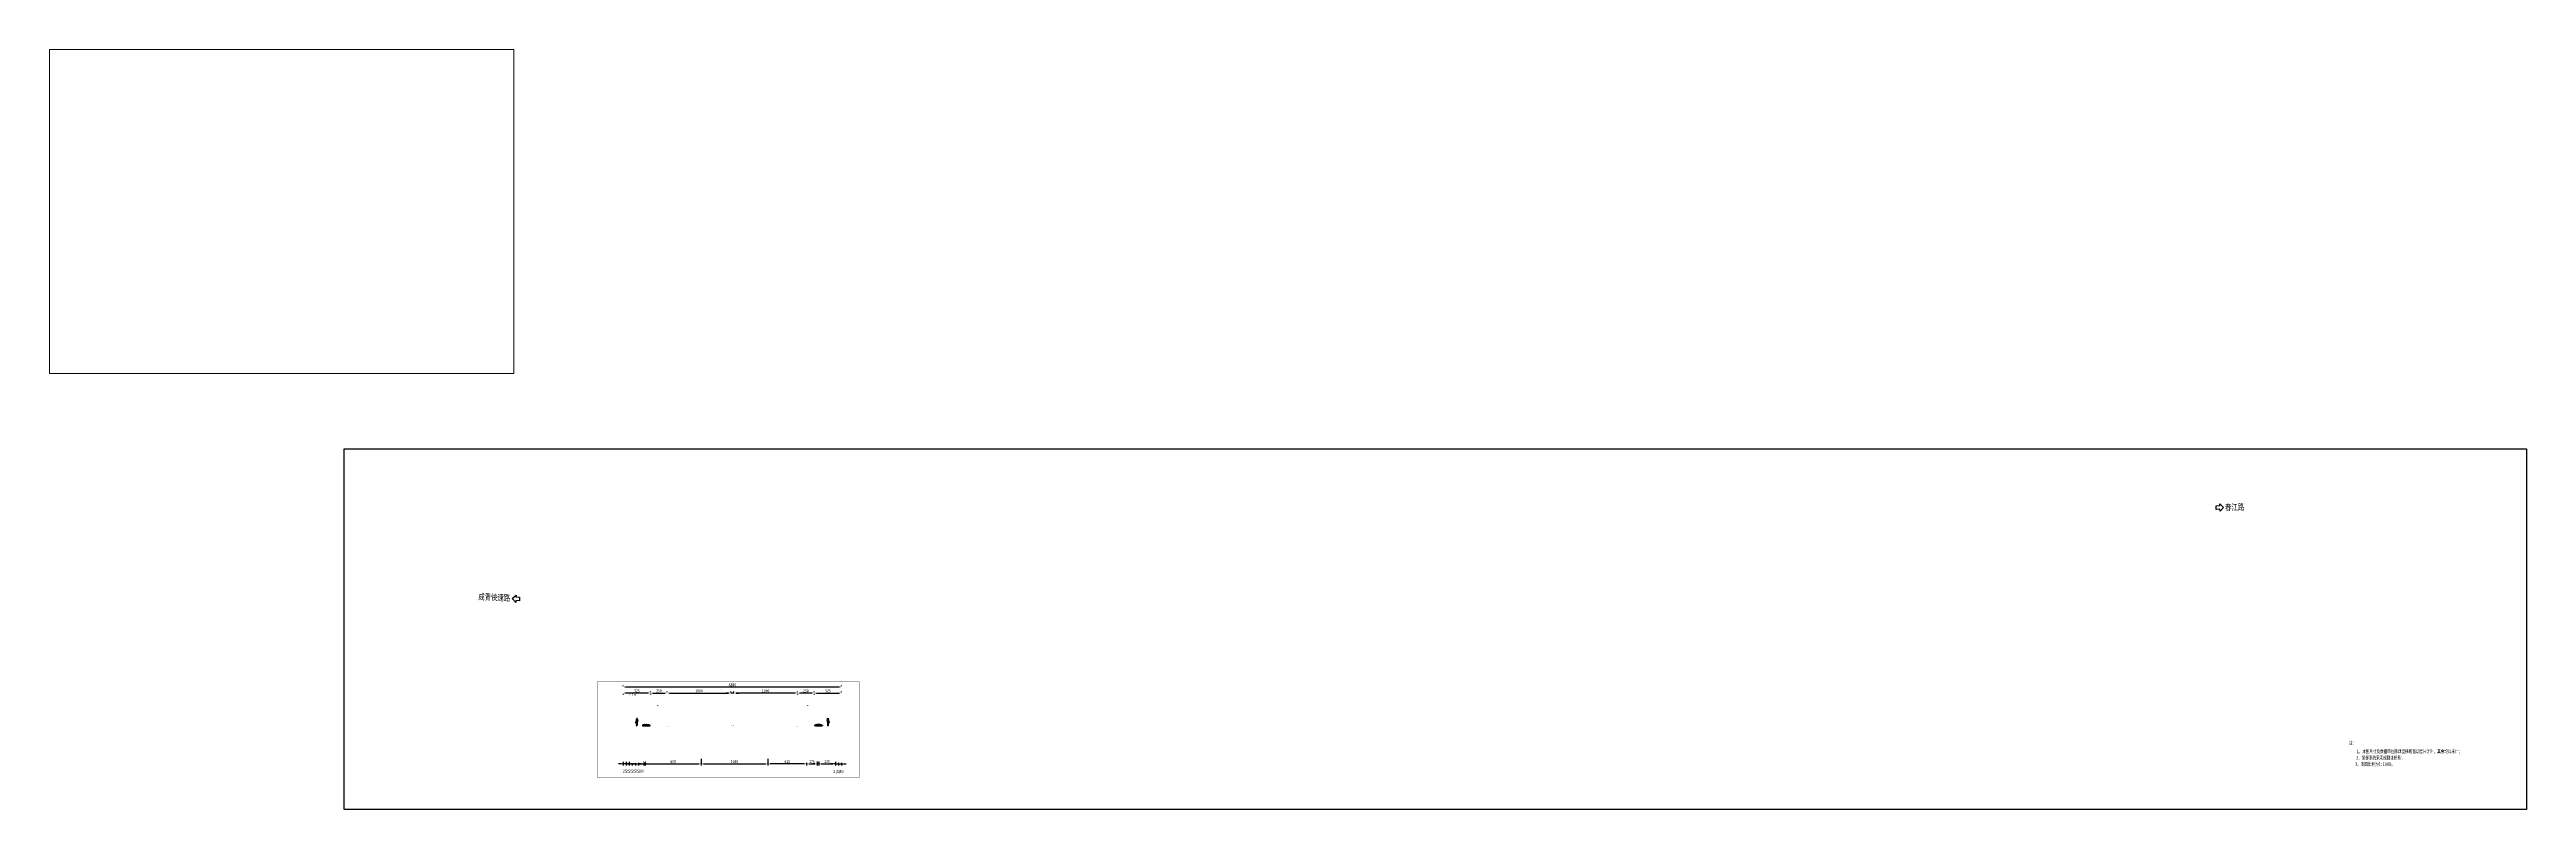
# Paper-space layout '布局1' of a CAD drawing. Header units: inches. Extents: x 539 to 2582, y 7 to 633.
import ezdxf
from ezdxf.enums import TextEntityAlignment as Align

# ---------------------------------------------------------------- set-up
doc = ezdxf.new("R2010")
doc.units = ezdxf.units.IN
doc.layers.get('0').update_dxf_attribs({"color": 255, "linetype": 'CONTINUOUS'})
doc.layers.get('Defpoints').update_dxf_attribs({"linetype": 'CONTINUOUS'})
doc.layers.add('@-视口', color=7, linetype='CONTINUOUS')
doc.layers.add('标注坐标', color=3, linetype='CONTINUOUS')
doc.layers.add('道路中线_M', color=7, linetype='CONTINUOUS', plot=False)
doc.styles.add('HZTXT', font='', dxfattribs={"width": 0.7, "height": 0.2})
doc.styles.add('TB', font='', dxfattribs={"width": 0.75})
doc.styles.add('宋体', font='', dxfattribs={"width": 0.75})
doc.styles.get('HZTXT').set_extended_font_data('NSimSun')
doc.styles.get('TB').set_extended_font_data('SimSun')
doc.styles.get('宋体').set_extended_font_data('SimSun')
doc.dimstyles.new('ISO-25', dxfattribs={"dimtxt": 2.5, "dimasz": 2.5, "dimexe": 1.25, "dimexo": 0.625, "dimtad": 1, "dimtxsty": 'Standard', "dimcen": 2.5, "dimadec": 0, "dimazin": 0, "dimtfac": 1, "dimtmove": 0, "dimatfit": 3, "dimfxl": 1, "dimarcsym": 0})

# ---------------------------------------------------------------- blocks, each defined once
blk = doc.blocks.new('tree118')
at = {"color": 0}
for p, q in [((-11308, 2152), (-11166, 2154)), ((-11306, 2060), (-11308, 2152)), ((-11235, 2061), (-11306, 2060)), ((-11234, 1969), (-11235, 2061)), ((-11092, 1971), (-11234, 1969)), ((-11167, 2223), (-11096, 2225)), ((-11166, 2154), (-11167, 2223)), ((-11102, 2570), (-10890, 2574)), ((-11100, 2432), (-11102, 2570)), ((-11029, 2433), (-11100, 2432)), ((-11097, 2271), (-11026, 2272)), ((-11096, 2225), (-11097, 2271)), ((-11091, 1925), (-11092, 1971)), ((-10949, 1928), (-11091, 1925)), ((-11026, 2272), (-11029, 2433)), ((-10949, 1881), (-10949, 1928)), ((-10736, 1885), (-10949, 1881)), ((-10943, 1536), (-10872, 1537)), ((-10935, 1098), (-10943, 1536)), ((-10793, 1101), (-10935, 1098)), ((-10890, 2620), (-10749, 2622)), ((-10890, 2574), (-10890, 2620)), ((-10873, 1583), (-10802, 1584)), ((-10872, 1537), (-10873, 1583)), ((-10831, 3312), (-10690, 3314)), ((-10829, 3151), (-10831, 3312)), ((-10616, 3154), (-10829, 3151)), ((-10803, 1654), (-10661, 1656)), ((-10802, 1584), (-10803, 1654)), ((-10793, 1055), (-10793, 1101)), ((-10651, 1057), (-10793, 1055)), ((-10750, 2714), (-10538, 2718)), ((-10749, 2622), (-10750, 2714)), ((-10735, 1839), (-10736, 1885)), ((-10664, 1840), (-10735, 1839)), ((-10690, 3360), (-10620, 3362)), ((-10690, 3314), (-10690, 3360)), ((-10661, 1656), (-10664, 1840)), ((-10651, 1034), (-10651, 1057)), ((-10509, 1037), (-10651, 1034)), ((-10620, 3408), (-10549, 3409)), ((-10620, 3362), (-10620, 3408)), ((-10614, 3062), (-10616, 3154)), ((-10402, 3066), (-10614, 3062)), ((-10552, 3547), (-10197, 3553)), ((-10549, 3409), (-10552, 3547)), ((-10538, 2764), (-10397, 2766)), ((-10538, 2718), (-10538, 2764)), ((-10508, 991), (-10509, 1037)), ((-9941, 1000), (-10508, 991)), ((-10397, 2766), (-10402, 3066)), ((-10198, 3576), (-9772, 3584)), ((-10197, 3553), (-10198, 3576)), ((-9940, 954), (-9941, 1000)), ((-9373, 964), (-9940, 954)), ((-9772, 3537), (-9843, 3536)), ((-9843, 3536), (-9841, 3444)), ((-9841, 3444), (-9628, 3448)), ((-9772, 3584), (-9772, 3537)), ((-9628, 3448), (-9628, 3425)), ((-9628, 3425), (-9203, 3432)), ((-9568, 4048), (-9426, 4050)), ((-9565, 3910), (-9568, 4048)), ((-9282, 3915), (-9565, 3910)), ((-9427, 4096), (-9285, 4099)), ((-9426, 4050), (-9427, 4096)), ((-9370, 803), (-9373, 964)), ((-8590, 816), (-9370, 803)), ((-9286, 4145), (-8860, 4152)), ((-9285, 4099), (-9286, 4145)), ((-9281, 3891), (-9282, 3915)), ((-8998, 3896), (-9281, 3891)), ((-9203, 3455), (-9061, 3458)), ((-9203, 3432), (-9203, 3455)), ((-9062, 3504), (-8920, 3506)), ((-9061, 3458), (-9062, 3504)), ((-8997, 3850), (-8998, 3896)), ((-8926, 3852), (-8997, 3850)), ((-8925, 3805), (-8926, 3852)), ((-8854, 3807), (-8925, 3805)), ((-8920, 3506), (-8920, 3483)), ((-8920, 3483), (-8778, 3485)), ((-8864, 4359), (-8793, 4361)), ((-8860, 4152), (-8864, 4359)), ((-8854, 3761), (-8854, 3807)), ((-8712, 3763), (-8854, 3761)), ((-8795, 4453), (-8724, 4454)), ((-8793, 4361), (-8795, 4453)), ((-8778, 3485), (-8777, 3439)), ((-8777, 3439), (-8635, 3442)), ((-8731, 722), (-8660, 723)), ((-8730, 675), (-8731, 722)), ((-8659, 677), (-8730, 675)), ((-8725, 4500), (-7874, 4515)), ((-8724, 4454), (-8725, 4500)), ((-8711, 3740), (-8712, 3763)), ((-8570, 3742), (-8711, 3740)), ((-8661, 815), (-8590, 816)), ((-8660, 723), (-8661, 815)), ((-8658, 608), (-8659, 677)), ((-8516, 610), (-8658, 608)), ((-8635, 3442), (-8635, 3419)), ((-8635, 3419), (-8351, 3424)), ((-8569, 3696), (-8570, 3742)), ((-8427, 3699), (-8569, 3696)), ((-8515, 564), (-8516, 610)), ((-8373, 566), (-8515, 564)), ((-8426, 3653), (-8427, 3699)), ((-8285, 3655), (-8426, 3653)), ((-8373, 520), (-8373, 566)), ((-8231, 523), (-8373, 520)), ((-8353, 3516), (-8282, 3517)), ((-8351, 3424), (-8353, 3516)), ((-8282, 3517), (-8285, 3655)), ((-8230, 500), (-8231, 523)), ((-8089, 502), (-8230, 500)), ((-8088, 479), (-8089, 502)), ((-7946, 482), (-8088, 479)), ((-7946, 435), (-7946, 482)), ((-7520, 443), (-7946, 435)), ((-7875, 4561), (-7733, 4563)), ((-7874, 4515), (-7875, 4561)), ((-7736, 4747), (-6389, 4771)), ((-7733, 4563), (-7736, 4747)), ((-7380, 514), (-7521, 512)), ((-7521, 512), (-7520, 443)), ((-7238, 540), (-7380, 537)), ((-7380, 537), (-7380, 514)), ((-7330, 881), (-7332, 975)), ((-7234, 883), (-7330, 881)), ((-7258, 1287), (-7160, 1288)), ((-7257, 1255), (-7258, 1287)), ((-6719, 1264), (-7257, 1255)), ((-7238, 517), (-7238, 540)), ((-7025, 520), (-7238, 517)), ((-7233, 821), (-7234, 883)), ((-7137, 822), (-7233, 821)), ((-7201, -182), (-7211, 402)), ((-7161, 1352), (-7014, 1354)), ((-7160, 1288), (-7161, 1352)), ((-7136, 760), (-7137, 822)), ((-7040, 761), (-7136, 760)), ((-7030, 178), (-7040, 761)), ((-7024, 474), (-7025, 520)), ((-6741, 479), (-7024, 474)), ((-7014, 1370), (-6818, 1374)), ((-7014, 1354), (-7014, 1370)), ((-6819, 1390), (-6623, 1393)), ((-6818, 1374), (-6819, 1390)), ((-6740, 433), (-6741, 479)), ((-6527, 437), (-6740, 433)), ((-6735, 1569), (-6555, 1572)), ((-6458, 1518), (-6735, 1569)), ((-6725, 1614), (-6676, 1615)), ((-6723, 1550), (-6725, 1614)), ((-6674, 1551), (-6723, 1550)), ((-6716, 1121), (-6719, 1264)), ((-6618, 1123), (-6716, 1121)), ((-6676, 1647), (-6627, 1647)), ((-6676, 1615), (-6676, 1647)), ((-6674, 1519), (-6674, 1551)), ((-6478, 1523), (-6674, 1519)), ((-6660, 986), (-6657, 799)), ((-6657, 799), (-6561, 801)), ((-6629, 69), (-6437, 72)), ((-6533, 71), (-6629, 69)), ((-6628, 1679), (-6579, 1680)), ((-6627, 1647), (-6628, 1679)), ((-6623, 1409), (-6525, 1411)), ((-6623, 1393), (-6623, 1409)), ((-6618, 1091), (-6618, 1123)), ((-6520, 1092), (-6618, 1091)), ((-6579, 1712), (-6530, 1713)), ((-6579, 1680), (-6579, 1712)), ((-6561, 801), (-6557, 614)), ((-6557, 614), (-6461, 615)), ((-6555, 1572), (-6266, 1577)), ((-6536, 227), (-6533, 71)), ((-6531, 1745), (-6482, 1745)), ((-6530, 1713), (-6531, 1745)), ((-6527, 391), (-6527, 437)), ((-6243, 396), (-6527, 391)), ((-6526, 1458), (-6477, 1459)), ((-6525, 1411), (-6526, 1458)), ((-6519, 1076), (-6520, 1092)), ((-6079, 1084), (-6519, 1076)), ((-6485, 1904), (-6387, 1906)), ((-6436, 1905), (-6485, 1904)), ((-6482, 1777), (-6433, 1778)), ((-6482, 1745), (-6482, 1777)), ((-6477, 1459), (-6478, 1523)), ((-6461, 615), (-6461, 584)), ((-6461, 584), (-6365, 586)), ((-6266, 1521), (-6458, 1518)), ((-6458, 428), (-6266, 432)), ((-6362, 430), (-6458, 428)), ((-6437, 72), (-6438, 104)), ((-6435, 1842), (-6436, 1905)), ((-6386, 1843), (-6435, 1842)), ((-6434, 1810), (-6385, 1811)), ((-6433, 1778), (-6434, 1810)), ((-6389, 4771), (-6388, 4678)), ((-6388, 4678), (-6246, 4681)), ((-6387, 1922), (-6191, 1925)), ((-6387, 1906), (-6387, 1922)), ((-6385, 1811), (-6386, 1843)), ((-6365, 586), (-6362, 430)), ((-6278, 1256), (-6327, 1255)), ((-6327, 1255), (-6326, 1223)), ((-6326, 1223), (-6228, 1225)), ((-6083, 1339), (-6279, 1335)), ((-6279, 1335), (-6278, 1256)), ((-6267, 463), (-6171, 464)), ((-6266, 432), (-6267, 463)), ((-6266, 1577), (-6122, 1548)), ((-6266, 1495), (-6266, 1521)), ((-6170, 1497), (-6266, 1495)), ((-6246, 4681), (-6245, 4658)), ((-6245, 4658), (-6104, 4660)), ((-6243, 373), (-6243, 396)), ((-6101, 375), (-6243, 373)), ((-6228, 1225), (-6228, 1209)), ((-6228, 1209), (-6130, 1210)), ((-6191, 1925), (-6191, 1894)), ((-6191, 1894), (-6142, 1894)), ((-6171, 496), (-6075, 497)), ((-6171, 464), (-6171, 496)), ((-6169, 1466), (-6170, 1497)), ((-5977, 1469), (-6169, 1466)), ((-6142, 1894), (-6141, 1863)), ((-6141, 1863), (-5651, 1871)), ((-6130, 1210), (-6129, 1179)), ((-6129, 1179), (-6080, 1179)), ((-6122, 1548), (-6026, 1550)), ((-6104, 4660), (-6103, 4614)), ((-6103, 4614), (-5890, 4618)), ((-6101, 352), (-6101, 375)), ((-5959, 354), (-6101, 352)), ((-6096, 1341), (-6095, 1314)), ((-6095, 1314), (-6028, 1315)), ((-6080, 1179), (-6079, 1084)), ((-6076, 529), (-5980, 530)), ((-6075, 497), (-6076, 529)), ((-6042, 5214), (-5900, 5217)), ((-5971, 5215), (-6042, 5214)), ((-6028, 1315), (-6028, 1288)), ((-6028, 1288), (-5961, 1289)), ((-6026, 1550), (-5882, 1521)), ((-5981, 561), (-5885, 563)), ((-5980, 530), (-5981, 561)), ((-5976, 1428), (-5977, 1469)), ((-5880, 1429), (-5976, 1428)), ((-5970, 5123), (-5971, 5215)), ((-5686, 5128), (-5970, 5123)), ((-5961, 1289), (-5961, 1262)), ((-5961, 1262), (-5910, 1263)), ((-5958, 308), (-5959, 354)), ((-5816, 311), (-5958, 308)), ((-5687, 967), (-5931, 963)), ((-5931, 963), (-5931, 931)), ((-5931, 931), (-5784, 933)), ((-5910, 1263), (-5910, 1236)), ((-5910, 1236), (-5710, 1239)), ((-5901, 5263), (-5759, 5265)), ((-5900, 5217), (-5901, 5263)), ((-5891, 4641), (-5749, 4643)), ((-5890, 4595), (-5891, 4641)), ((-5890, 4618), (-5890, 4595)), ((-5886, 625), (-5790, 627)), ((-5885, 563), (-5886, 625)), ((-5882, 1521), (-5785, 1491)), ((-5880, 1398), (-5880, 1429)), ((-5784, 1400), (-5880, 1398)), ((-5816, 288), (-5816, 311)), ((-5320, 296), (-5816, 288)), ((-5790, 658), (-5598, 661)), ((-5790, 627), (-5790, 658)), ((-5785, 1491), (-5785, 1460)), ((-5785, 1460), (-5689, 1462)), ((-5783, 1372), (-5784, 1400)), ((-5784, 933), (-5784, 901)), ((-5784, 901), (-5686, 903)), ((-5687, 1347), (-5783, 1372)), ((-5761, 2270), (-5627, 2272)), ((-5760, 2216), (-5761, 2270)), ((-5760, 5311), (-4697, 5330)), ((-5759, 5265), (-5760, 5311)), ((-5693, 2217), (-5760, 2216)), ((-5755, 4989), (-5542, 4992)), ((-5753, 4874), (-5755, 4989)), ((-5611, 4876), (-5753, 4874)), ((-5749, 4666), (-5607, 4669)), ((-5749, 4643), (-5749, 4666)), ((-5710, 1239), (-5709, 1223)), ((-5709, 1223), (-5392, 1229)), ((-5692, 2179), (-5693, 2217)), ((-5609, 2180), (-5692, 2179)), ((-5689, 1462), (-5688, 1431)), ((-5688, 1431), (-5496, 1434)), ((-5591, 1371), (-5687, 1369)), ((-5687, 1369), (-5687, 1347)), ((-5687, 999), (-5687, 967)), ((-5685, 5082), (-5686, 5128)), ((-5686, 903), (-5685, 840)), ((-5544, 5085), (-5685, 5082)), ((-5685, 1777), (-5535, 1780)), ((-5684, 1712), (-5685, 1777)), ((-5685, 840), (-5538, 842)), ((-5601, 1719), (-5684, 1717)), ((-5684, 1717), (-5684, 1712)), ((-5652, 1887), (-5554, 1889)), ((-5651, 1871), (-5652, 1887)), ((-5627, 2294), (-5527, 2296)), ((-5627, 2272), (-5627, 2294)), ((-5611, 4853), (-5611, 4876)), ((-5469, 4855), (-5611, 4853)), ((-5609, 2175), (-5609, 2180)), ((-5475, 2177), (-5609, 2175)), ((-5608, 4715), (-5466, 4717)), ((-5607, 4669), (-5608, 4715)), ((-5518, 1742), (-5601, 1741)), ((-5601, 1741), (-5601, 1719)), ((-5599, 693), (-5503, 694)), ((-5598, 661), (-5599, 693)), ((-5337, 1308), (-5591, 1371)), ((-5495, 258), (-5591, 256)), ((-5591, 256), (-5590, 194)), ((-5555, 1936), (-5457, 1938)), ((-5554, 1889), (-5555, 1936)), ((-5542, 4992), (-5544, 5085)), ((-5538, 842), (-5537, 826)), ((-5537, 826), (-5439, 828)), ((-5536, 1834), (-5402, 1836)), ((-5535, 1780), (-5536, 1834)), ((-5528, 2317), (-5427, 2319)), ((-5527, 2296), (-5528, 2317)), ((-5251, 1752), (-5518, 1747)), ((-5518, 1747), (-5518, 1742)), ((-5507, 2001), (-5409, 2003)), ((-5458, 2002), (-5507, 2001)), ((-5504, 757), (-5408, 758)), ((-5503, 694), (-5504, 757)), ((-5496, 1434), (-5496, 1403)), ((-5496, 1403), (-5304, 1406)), ((-5304, 323), (-5496, 320)), ((-5496, 320), (-5495, 258)), ((-5477, 89), (-5475, -36)), ((-5475, 2166), (-5475, 2177)), ((-5325, 2169), (-5475, 2166)), ((-5468, 4809), (-5469, 4855)), ((-5326, 4812), (-5468, 4809)), ((-5467, 4763), (-5325, 4766)), ((-5466, 4717), (-5467, 4763)), ((-5457, 1938), (-5458, 2002)), ((-5450, 1662), (-5433, 1662)), ((-5449, 1635), (-5450, 1662)), ((-5399, 1636), (-5449, 1635)), ((-5441, 907), (-5343, 909)), ((-5439, 812), (-5441, 907)), ((-5439, 828), (-5439, 812)), ((-5433, 1689), (-5300, 1692)), ((-5433, 1662), (-5433, 1689)), ((-5427, 2324), (-5260, 2327)), ((-5427, 2319), (-5427, 2324)), ((-5409, 2003), (-5409, 2018)), ((-5408, 758), (-4918, 954)), ((-5403, 1858), (-5319, 1859)), ((-5402, 1836), (-5403, 1858)), ((-5398, 1587), (-5399, 1636)), ((-5315, 1588), (-5398, 1587)), ((-5393, 1283), (-5276, 1285)), ((-5392, 1229), (-5393, 1283)), ((-5391, 2140), (-5341, 2141)), ((-5389, 2048), (-5391, 2140)), ((-5339, 2049), (-5389, 2048)), ((-5378, 1375), (-5261, 1377)), ((-5377, 1327), (-5378, 1375)), ((-5277, 1328), (-5377, 1327)), ((-5343, 925), (-5245, 927)), ((-5343, 909), (-5343, 925)), ((-5341, 2168), (-5325, 2169)), ((-5341, 2141), (-5341, 2168)), ((-5338, 1995), (-5339, 2049)), ((-5188, 1997), (-5338, 1995)), ((-5325, 4766), (-5326, 4812)), ((-4896, 396), (-5321, 388)), ((-5321, 388), (-5320, 296)), ((-5319, 1870), (-5236, 1872)), ((-5319, 1859), (-5319, 1870)), ((-5314, 1577), (-5315, 1588)), ((-5231, 1579), (-5314, 1577)), ((-5211, 450), (-5307, 448)), ((-5307, 448), (-5304, 323)), ((-5304, 1406), (-5304, 1379)), ((-5300, 1702), (-5216, 1704)), ((-5300, 1692), (-5300, 1702)), ((-5276, 1285), (-5277, 1328)), ((-5261, 1383), (-5177, 1384)), ((-5261, 1377), (-5261, 1383)), ((-5260, 2327), (-5260, 2306)), ((-5260, 2306), (-5177, 2307)), ((-5250, 1741), (-5251, 1752)), ((-5167, 1743), (-5250, 1741)), ((-5246, 958), (-5148, 960)), ((-5245, 927), (-5246, 958)), ((-5237, 1910), (-5187, 1911)), ((-5236, 1872), (-5237, 1910)), ((-5231, 1562), (-5231, 1579)), ((-5147, 1564), (-5231, 1562)), ((-5219, 949), (-5220, 980)), ((-4918, 954), (-5219, 949)), ((-5216, 1704), (-5216, 1677)), ((-5216, 1677), (-5049, 1680)), ((-5116, 514), (-5212, 512)), ((-5212, 512), (-5211, 450)), ((-5188, 1970), (-5188, 1997)), ((-5171, 1971), (-5188, 1970)), ((-5187, 1943), (-5170, 1943)), ((-5187, 1911), (-5187, 1943)), ((-5178, 1422), (-5111, 1423)), ((-5177, 1384), (-5178, 1422)), ((-5177, 2307), (-5176, 2296)), ((-5176, 2296), (-5093, 2298)), ((-5170, 1943), (-5171, 1971)), ((-5167, 1726), (-5167, 1743)), ((-5050, 1728), (-5167, 1726)), ((-5148, 960), (-5148, 992)), ((-5147, 1548), (-5147, 1564)), ((-4913, 1552), (-5147, 1548)), ((-5020, 547), (-5116, 545)), ((-5116, 545), (-5116, 514)), ((-5112, 1478), (-5029, 1479)), ((-5111, 1423), (-5112, 1478)), ((-5093, 2303), (-4909, 2306)), ((-5093, 2298), (-5093, 2303)), ((-5049, 1680), (-5050, 1728)), ((-5029, 1495), (-4946, 1497)), ((-5029, 1479), (-5029, 1495)), ((-4733, 583), (-5021, 578)), ((-5021, 578), (-5020, 547)), ((-4946, 1551), (-4913, 1552)), ((-4946, 1497), (-4946, 1551)), ((-4891, 2209), (-4924, 2208)), ((-4924, 2208), (-4924, 2181)), ((-4924, 2181), (-4840, 2182)), ((-4909, 2306), (-4909, 2279)), ((-4909, 2279), (-4859, 2280)), ((-4617, 654), (-4900, 649)), ((-4900, 649), (-4896, 396)), ((-4808, 2254), (-4892, 2252)), ((-4892, 2252), (-4891, 2209)), ((-4859, 2280), (-4858, 2253)), ((-4858, 2253), (-4808, 2254)), ((-4840, 2182), (-4840, 2172)), ((-4840, 2172), (-4673, 2175)), ((-4543, 680), (-4735, 676)), ((-4735, 676), (-4733, 583)), ((-4697, 5330), (-4695, 5214)), ((-4695, 5214), (-4553, 5217)), ((-4674, 2212), (-4574, 2214)), ((-4673, 2175), (-4674, 2212)), ((-4616, 631), (-4617, 654)), ((-3978, 642), (-4616, 631)), ((-4574, 2236), (-4574, 2209)), ((-4574, 2214), (-4574, 2236)), ((-4574, 2209), (-4523, 2210)), ((-4523, 2183), (-4556, 2182)), ((-4556, 2182), (-4556, 2155)), ((-4556, 2155), (-4456, 2157)), ((-4553, 5217), (-4553, 5194)), ((-4553, 5194), (-4269, 5199)), ((-4448, 775), (-4544, 773)), ((-4544, 773), (-4543, 680)), ((-4523, 2210), (-4523, 2183)), ((-4508, 2302), (-4492, 2302)), ((-4508, 2259), (-4508, 2302)), ((-4457, 2260), (-4508, 2259)), ((-4492, 2330), (-4442, 2330)), ((-4492, 2302), (-4492, 2330)), ((-4488, 2080), (-4321, 2083)), ((-4438, 2081), (-4488, 2080)), ((-4457, 2216), (-4457, 2260)), ((-4357, 2218), (-4457, 2216)), ((-4456, 2157), (-4455, 2108)), ((-4455, 2108), (-4438, 2108)), ((-4353, 839), (-4449, 837)), ((-4449, 837), (-4448, 775)), ((-4442, 2358), (-4392, 2358)), ((-4442, 2330), (-4442, 2358)), ((-4438, 2108), (-4438, 2081)), ((-4393, 2391), (-4309, 2392)), ((-4392, 2358), (-4393, 2391)), ((-4356, 2185), (-4357, 2218)), ((-4172, 2189), (-4356, 2185)), ((-4321, 2121), (-4255, 2122)), ((-4321, 2083), (-4321, 2121)), ((-4310, 2420), (-4243, 2421)), ((-4309, 2392), (-4310, 2420)), ((-4269, 5199), (-4268, 5130)), ((-4268, 5130), (-4014, 5128)), ((-4266, 913), (-4125, 916)), ((-4196, 915), (-4266, 913)), ((-4255, 2155), (-4188, 2156)), ((-4255, 2122), (-4255, 2155)), ((-4244, 2448), (-4110, 2450)), ((-4243, 2421), (-4244, 2448)), ((-4128, 1100), (-4199, 1099)), ((-4199, 1099), (-4196, 915)), ((-4189, 2188), (-4172, 2189)), ((-4188, 2156), (-4189, 2188)), ((-3703, 1153), (-4129, 1146)), ((-4129, 1146), (-4128, 1100)), ((-4125, 916), (-4124, 870)), ((-4124, 870), (-3769, 876)), ((-4110, 2450), (-4109, 2423)), ((-4109, 2423), (-3959, 2426)), ((-4014, 5128), (-3882, 5046)), ((-3908, 689), (-3979, 688)), ((-3979, 688), (-3978, 642)), ((-3959, 2426), (-3959, 2404)), ((-3959, 2404), (-3792, 2407)), ((-3768, 784), (-3910, 781)), ((-3910, 781), (-3908, 689)), ((-3882, 5046), (-3740, 5049)), ((-3511, 2355), (-3795, 2350)), ((-3795, 2350), (-3790, 2050)), ((-3792, 2412), (-3708, 2414)), ((-3792, 2407), (-3792, 2412)), ((-3790, 2050), (-3648, 2053)), ((-3769, 876), (-3768, 784)), ((-3765, 2350), (-3765, 2348)), ((-3765, 2348), (-3740, 2349)), ((-3740, 5049), (-3633, 5302)), ((-3740, 2349), (-3740, 2336)), ((-3740, 2336), (-3715, 2337)), ((-3715, 2337), (-3715, 2325)), ((-3715, 2325), (-3690, 2325)), ((-3709, 2430), (-3525, 2433)), ((-3708, 2414), (-3709, 2430)), ((-3690, 2325), (-3690, 2309)), ((-3690, 2309), (-3677, 2309)), ((-3677, 2309), (-3660, 2293)), ((-3660, 2293), (-3672, 2293)), ((-3672, 2293), (-3670, 2281)), ((-3670, 2281), (-3637, 2281)), ((-3653, 2342), (-3653, 2352)), ((-3615, 2343), (-3653, 2342)), ((-3648, 2053), (-3647, 1984)), ((-3647, 1984), (-3576, 1985)), ((-3637, 2281), (-3619, 2257)), ((-3633, 5302), (-3562, 5303)), ((-3632, 2257), (-3631, 2245)), ((-3619, 2257), (-3632, 2257)), ((-3631, 2245), (-3619, 2245)), ((-3619, 2245), (-3590, 2230)), ((-3615, 2326), (-3615, 2343)), ((-3569, 2327), (-3615, 2326)), ((-3590, 2230), (-3565, 2231)), ((-3576, 1985), (-3575, 1939)), ((-3575, 1939), (-3504, 1940)), ((-3503, 1894), (-3574, 1893)), ((-3574, 1893), (-3573, 1847)), ((-3573, 1847), (-3361, 1850)), ((-3527, 2287), (-3569, 2327)), ((-3565, 2231), (-3562, 2218)), ((-3563, 5349), (-3492, 5350)), ((-3562, 5303), (-3563, 5349)), ((-3562, 2218), (-3536, 2218)), ((-3550, 2202), (-3495, 2165)), ((-3525, 2202), (-3550, 2202)), ((-3536, 2218), (-3536, 2210)), ((-3536, 2210), (-3525, 2210)), ((-3501, 2288), (-3527, 2287)), ((-3525, 2433), (-3525, 2417)), ((-3525, 2417), (-3441, 2418)), ((-3525, 2210), (-3525, 2202)), ((-3370, 2380), (-3512, 2378)), ((-3512, 2378), (-3441, 2379)), ((-3512, 2378), (-3511, 2355)), ((-3504, 1940), (-3503, 1894)), ((-3452, 2256), (-3501, 2288)), ((-3495, 2165), (-3452, 2167)), ((-3494, 5488), (-3352, 5491)), ((-3492, 5350), (-3494, 5488)), ((-3452, 2167), (-3454, 2131)), ((-3454, 2131), (-3398, 2127)), ((-3435, 2257), (-3452, 2256)), ((-3441, 2424), (-3374, 2425)), ((-3441, 2418), (-3441, 2424)), ((-3398, 2217), (-3435, 2257)), ((-3398, 2127), (-3400, 2095)), ((-3400, 2095), (-3375, 2095)), ((-3356, 2198), (-3398, 2217)), ((-3374, 2425), (-3375, 2436)), ((-3375, 2095), (-3375, 2083)), ((-3375, 2083), (-3350, 2084)), ((-2379, 2466), (-3371, 2449)), ((-3371, 2449), (-3370, 2380)), ((-3361, 1850), (-3360, 1827)), ((-3360, 1827), (-2722, 1838)), ((-3356, 2165), (-3356, 2198)), ((-3281, 2167), (-3356, 2165)), ((-3353, 5537), (-1723, 5565)), ((-3352, 5491), (-3353, 5537)), ((-3350, 2084), (-3349, 2068)), ((-3349, 2068), (-3323, 2068)), ((-3323, 2068), (-3323, 2056)), ((-3323, 2056), (-3285, 2056)), ((-3298, 2032), (-3298, 2020)), ((-3285, 2032), (-3298, 2032)), ((-3298, 2020), (-3248, 2021)), ((-3285, 2056), (-3285, 2032)), ((-3280, 2134), (-3281, 2167)), ((-3243, 2135), (-3280, 2134)), ((-3272, 838), (-3202, 839)), ((-3270, 700), (-3272, 838)), ((-3248, 2021), (-3248, 2013)), ((-3248, 2013), (-3198, 2013)), ((-3243, 2119), (-3243, 2135)), ((-3166, 2108), (-3243, 2119)), ((-3202, 886), (-2777, 893)), ((-3202, 839), (-3202, 886)), ((-3198, 2013), (-3198, 2005)), ((-3198, 2005), (-3160, 2006)), ((-3129, 2072), (-3166, 2108)), ((-3160, 2006), (-3160, 1994)), ((-3160, 1994), (-3110, 1995)), ((-3092, 2072), (-3129, 2072)), ((-3110, 1995), (-2886, 1916)), ((-3092, 2064), (-3092, 2072)), ((-3054, 2065), (-3092, 2064)), ((-3054, 2057), (-3054, 2065)), ((-3017, 2057), (-3054, 2057)), ((-3017, 2049), (-3017, 2057)), ((-2967, 2050), (-3017, 2049)), ((-2967, 2038), (-2967, 2050)), ((-2867, 2040), (-2967, 2038)), ((-2820, 2073), (-2915, 2071)), ((-2915, 2071), (-2915, 2039)), ((-2886, 1916), (-2848, 1916)), ((-2848, 1916), (-2848, 1904)), ((-2848, 1904), (-2811, 1905)), ((-2725, 2137), (-2821, 2135)), ((-2821, 2135), (-2820, 2073)), ((-2811, 1905), (-2811, 1893)), ((-2811, 1893), (-2773, 1893)), ((-2777, 893), (-2777, 870)), ((-2777, 870), (-2635, 872)), ((-2773, 1893), (-2773, 1881)), ((-2773, 1881), (-2736, 1882)), ((-2736, 1882), (-2735, 1870)), ((-2735, 1870), (-2723, 1870)), ((-2730, 2460), (-2725, 2137)), ((-2723, 1884), (-2652, 1886)), ((-2722, 1838), (-2723, 1884)), ((-2723, 1870), (-2723, 1866)), ((-2654, 1978), (-2512, 1980)), ((-2652, 1886), (-2654, 1978)), ((-2635, 872), (-2634, 803)), ((-2634, 2450), (-2634, 2462)), ((-2538, 2452), (-2634, 2450)), ((-2634, 803), (-2492, 806)), ((-2537, 2420), (-2538, 2452)), ((-2442, 2422), (-2537, 2420)), ((-2512, 2003), (-2371, 2006)), ((-2512, 1980), (-2512, 2003)), ((-2492, 806), (-2491, 783)), ((-2491, 783), (-2208, 787)), ((-2441, 2391), (-2442, 2422)), ((-2345, 2393), (-2441, 2391)), ((-2377, 2397), (-2379, 2466)), ((-2236, 2400), (-2377, 2397)), ((-2371, 2029), (-2017, 2035)), ((-2371, 2006), (-2371, 2029)), ((-2340, 2112), (-2345, 2393)), ((-2244, 2114), (-2340, 2112)), ((-2243, 2031), (-2244, 2114)), ((-2235, 2377), (-2236, 2400)), ((-1952, 2382), (-2235, 2377)), ((-2225, 1022), (-2130, 1024)), ((-2208, 787), (-2208, 764)), ((-2208, 764), (-2066, 767)), ((-2067, 859), (-1996, 860)), ((-2066, 767), (-2067, 859)), ((-2017, 2035), (-2016, 1989)), ((-2016, 1989), (-1874, 1991)), ((-2007, 2383), (-1910, 2385)), ((-1999, 998), (-1857, 1001)), ((-1998, 952), (-1999, 998)), ((-1745, 968), (-1998, 964)), ((-1927, 954), (-1998, 952)), ((-1997, 906), (-1926, 907)), ((-1996, 860), (-1997, 906)), ((-1810, 2407), (-1952, 2405)), ((-1952, 2405), (-1952, 2382)), ((-1926, 907), (-1927, 954)), ((-1910, 2385), (-1910, 2353)), ((-1910, 2353), (-1813, 2355)), ((-1874, 1991), (-1873, 1945)), ((-1873, 1945), (-1802, 1946)), ((-1857, 1024), (-1290, 1034)), ((-1857, 1001), (-1857, 1024)), ((-1813, 2355), (-1812, 2339)), ((-1812, 2339), (-1715, 2341)), ((-1598, 2434), (-1811, 2430)), ((-1811, 2430), (-1810, 2407)), ((-1802, 1946), (-1800, 1808)), ((-1800, 1808), (-1375, 1815)), ((-1741, 781), (-1745, 968)), ((-1645, 783), (-1741, 781)), ((-1653, 1488), (-1724, 1487)), ((-1724, 1487), (-1723, 1441)), ((-1723, 5588), (-1510, 5592)), ((-1723, 5565), (-1723, 5588)), ((-1723, 1441), (-1581, 1443)), ((-1715, 2341), (-1715, 2309)), ((-1715, 2309), (-1521, 2313)), ((-945, 1569), (-1654, 1557)), ((-1654, 1557), (-1653, 1488)), ((-1644, 689), (-1645, 783)), ((-1548, 691), (-1644, 689)), ((-1566, 2123), (-1614, 2122)), ((-1614, 2122), (-1613, 2011)), ((-1613, 2011), (-1564, 2012)), ((-1599, 2480), (-1598, 2434)), ((-1581, 1443), (-1581, 1420)), ((-1581, 1420), (-1439, 1423)), ((-1470, 2187), (-1567, 2186)), ((-1567, 2186), (-1566, 2123)), ((-1564, 2012), (-1563, 1981)), ((-1563, 1981), (-1321, 1985)), ((-1547, 628), (-1548, 691)), ((-1451, 630), (-1547, 628)), ((-1521, 2313), (-1520, 2297)), ((-1520, 2297), (-1423, 2299)), ((-1511, 5615), (-944, 5624)), ((-1510, 5592), (-1511, 5615)), ((-1082, 2210), (-1470, 2203)), ((-1470, 2203), (-1470, 2187)), ((-1450, 568), (-1451, 630)), ((-1354, 569), (-1450, 568)), ((-1439, 1423), (-1438, 1400)), ((-1438, 1400), (-1013, 1407)), ((-1424, 2330), (-1327, 2332)), ((-1423, 2299), (-1424, 2330)), ((-1375, 1815), (-1374, 1792)), ((-1374, 1792), (-1232, 1795)), ((-1344, -15), (-1354, 569)), ((-1327, 2348), (-1230, 2349)), ((-1327, 2332), (-1327, 2348)), ((-1321, 1985), (-1320, 1969)), ((-1320, 1969), (-1223, 1971)), ((-1291, 1057), (-1149, 1059)), ((-1290, 1034), (-1291, 1057)), ((-1290, 1038), (-1266, 1039)), ((-1266, 1039), (-1264, 914)), ((-1264, 914), (-1168, 916)), ((-1232, 1795), (-1232, 1772)), ((-1232, 1772), (-1090, 1774)), ((-1230, 2365), (-1133, 2367)), ((-1230, 2349), (-1230, 2365)), ((-1225, 2050), (-1176, 2050)), ((-1223, 1971), (-1225, 2050)), ((-1177, 2082), (-886, 2087)), ((-1176, 2050), (-1177, 2082)), ((-1168, 916), (-1167, 853)), ((-1167, 853), (-1071, 855)), ((-1149, 1059), (-1149, 1036)), ((-1149, 1036), (-1007, 1038)), ((-1133, 2382), (-1133, 2351)), ((-1133, 2367), (-1133, 2382)), ((-1133, 2351), (-1084, 2352)), ((-1090, 1774), (-1090, 1728)), ((-1090, 1728), (-948, 1731)), ((-1084, 2352), (-1083, 2289)), ((-1083, 2289), (-1035, 2290)), ((-985, 2227), (-1082, 2226)), ((-1082, 2226), (-1082, 2210)), ((-1071, 855), (-1070, 793)), ((-1070, 793), (-974, 794)), ((-1035, 2290), (-1034, 2258)), ((-1034, 2258), (-986, 2259)), ((-1013, 1407), (-1012, 1361)), ((-1012, 1361), (-729, 1366)), ((-1007, 1038), (-1006, 1015)), ((-1006, 1015), (-581, 1023)), ((-986, 2259), (-985, 2227)), ((-974, 794), (-970, 607)), ((-970, 607), (-874, 609)), ((-948, 1731), (-947, 1708)), ((-947, 1708), (-806, 1710)), ((-804, 1595), (-945, 1592)), ((-945, 1592), (-945, 1569)), ((-944, 5624), (-943, 5578)), ((-943, 5578), (-659, 5583)), ((-886, 2087), (-885, 2055)), ((-885, 2055), (-836, 2056)), ((-393, 1701), (-879, 1693)), ((-879, 1693), (-876, 1551)), ((-876, 1551), (-828, 1552)), ((-874, 609), (-871, 422)), ((-871, 422), (-775, 423)), ((-836, 2056), (-836, 2025)), ((-836, 2025), (-690, 2027)), ((-828, 1552), (-827, 1520)), ((-827, 1520), (-779, 1521)), ((-806, 1710), (-804, 1595)), ((-779, 1521), (-778, 1458)), ((-778, 1458), (-681, 1459)), ((-775, 423), (-775, 392)), ((-775, 392), (-679, 394)), ((-772, 236), (-580, 240)), ((-676, 238), (-772, 236)), ((-728, 1320), (-729, 1389)), ((-657, 1321), (-728, 1320)), ((-690, 2027), (-690, 1996)), ((-690, 1996), (-593, 1997)), ((-681, 1459), (-680, 1444)), ((-680, 1444), (194, 1459)), ((-679, 394), (-676, 238)), ((-659, 5583), (-658, 5514)), ((-658, 5514), (-375, 5519)), ((-656, 1252), (-657, 1321)), ((-514, 1254), (-656, 1252)), ((-593, 1997), (-592, 1982)), ((-592, 1982), (-495, 1983)), ((-583, 1115), (-512, 1116)), ((-581, 1023), (-583, 1115)), ((-581, 271), (-485, 272)), ((-580, 240), (-581, 271)), ((-446, 1921), (-543, 1919)), ((-543, 1919), (-541, 1825)), ((-541, 1825), (-395, 1827)), ((-512, 1116), (-514, 1254)), ((-495, 1983), (-495, 1952)), ((-495, 1952), (-446, 1953)), ((-485, 304), (-389, 305)), ((-485, 272), (-485, 304)), ((-446, 1953), (-446, 1921)), ((-395, 1827), (-394, 1764)), ((-394, 1764), (-346, 1765)), ((-297, 1734), (-394, 1733)), ((-394, 1733), (-393, 1701)), ((-390, 336), (-294, 338)), ((-389, 305), (-390, 336)), ((-375, 5519), (-372, 5358)), ((-372, 5358), (-230, 5360)), ((-346, 1765), (-345, 1733)), ((-345, 1733), (-297, 1734)), ((-294, 369), (-198, 371)), ((-294, 338), (-294, 369)), ((-200, 962), (-249, 961)), ((-249, 961), (-247, 866)), ((-247, 866), (-149, 868)), ((-1, 775), (-245, 770)), ((-245, 770), (-245, 739)), ((-245, 739), (-98, 741)), ((-230, 5360), (-230, 5337)), ((-230, 5337), (-88, 5340)), ((-151, 995), (-200, 994)), ((-200, 994), (-200, 962)), ((-199, 433), (-103, 435)), ((-198, 371), (-199, 433)), ((436, 1037), (-152, 1027)), ((-152, 1027), (-151, 995)), ((-151, 1753), (-6, 1755)), ((-150, 1674), (-151, 1753)), ((-53, 1675), (-150, 1674)), ((-149, 868), (-148, 836)), ((-148, 836), (47, 839)), ((-58, 1251), (-107, 1250)), ((-107, 1250), (-105, 1155)), ((-105, 1155), (-7, 1156)), ((-104, 466), (88, 469)), ((-103, 435), (-104, 466)), ((-98, 741), (-97, 709)), ((-97, 709), (1, 711)), ((-88, 5340), (-68, 5250)), ((-68, 5250), (999, 5275)), ((138, 1286), (-58, 1283)), ((-58, 1283), (-58, 1251)), ((-52, 1644), (-53, 1675)), ((45, 1645), (-52, 1644)), ((-7, 1156), (-7, 1141)), ((-7, 1141), (91, 1142)), ((-6, 1787), (91, 1788)), ((-6, 1755), (-6, 1787)), ((97, 808), (-1, 806)), ((-1, 806), (-1, 775)), ((1, 711), (2, 647)), ((2, 647), (149, 650)), ((45, 1614), (45, 1645)), ((142, 1616), (45, 1614)), ((47, 839), (48, 807)), ((48, 807), (97, 808)), ((87, 501), (183, 502)), ((88, 469), (87, 501)), ((90, 1820), (187, 1821)), ((91, 1788), (90, 1820)), ((91, 1142), (91, 1126)), ((91, 1126), (385, 1131)), ((191, 66), (95, 64)), ((95, 64), (96, 2)), ((121, 5574), (263, 5576)), ((123, 5435), (121, 5574)), ((690, 5445), (123, 5435)), ((235, 1304), (137, 1302)), ((137, 1302), (138, 1286)), ((143, 1584), (142, 1616)), ((240, 1586), (143, 1584)), ((149, 650), (149, 634)), ((149, 634), (247, 636)), ((182, 565), (278, 566)), ((183, 502), (182, 565)), ((187, 1837), (672, 1846)), ((187, 1821), (187, 1837)), ((382, 131), (190, 128)), ((190, 128), (191, 66)), ((192, 1522), (241, 1523)), ((194, 1459), (192, 1522)), ((333, 1337), (235, 1336)), ((235, 1336), (235, 1304)), ((241, 1523), (240, 1586)), ((245, 715), (343, 717)), ((247, 620), (245, 715)), ((247, 636), (247, 620)), ((249, 2212), (533, 2217)), ((250, 2166), (249, 2212)), ((321, 2167), (250, 2166)), ((262, 5599), (404, 5601)), ((263, 5576), (262, 5599)), ((278, 566), (768, 762)), ((323, 2075), (321, 2167)), ((465, 2077), (323, 2075)), ((528, 1357), (332, 1353)), ((332, 1353), (333, 1337)), ((343, 733), (441, 735)), ((343, 717), (343, 733)), ((476, 258), (380, 256)), ((380, 256), (382, 131)), ((385, 1131), (386, 1100)), ((386, 1100), (435, 1100)), ((403, 5671), (1183, 5684)), ((404, 5601), (403, 5671)), ((435, 1100), (436, 1037)), ((437, 989), (534, 991)), ((438, 894), (437, 989)), ((585, 896), (438, 894)), ((440, 766), (538, 768)), ((441, 735), (440, 766)), ((465, 2031), (465, 2077)), ((607, 2034), (465, 2031)), ((466, 788), (562, 789)), ((467, 757), (466, 788)), ((768, 762), (467, 757)), ((570, 322), (474, 320)), ((474, 320), (476, 258)), ((533, 2240), (816, 2245)), ((533, 2217), (533, 2240)), ((534, 1007), (828, 1012)), ((534, 991), (534, 1007)), ((538, 800), (587, 801)), ((538, 768), (538, 800)), ((831, 5540), (547, 5535)), ((547, 5535), (549, 5443)), ((548, 1319), (1186, 1330)), ((619, 1320), (548, 1319)), ((549, 5443), (690, 5445)), ((562, 821), (658, 822)), ((562, 789), (562, 821)), ((666, 355), (570, 353)), ((570, 353), (570, 322)), ((587, 801), (585, 896)), ((611, 1803), (607, 2034)), ((831, 1370), (619, 1366)), ((619, 1366), (619, 1320)), ((657, 853), (753, 855)), ((658, 822), (657, 853)), ((953, 391), (665, 386)), ((665, 386), (666, 355)), ((672, 1846), (673, 1830)), ((673, 1830), (770, 1831)), ((898, 1624), (685, 1620)), ((685, 1620), (688, 1459)), ((688, 1459), (830, 1462)), ((753, 886), (849, 888)), ((753, 855), (753, 886)), ((770, 1831), (770, 1816)), ((770, 1816), (867, 1817)), ((815, 2006), (912, 2007)), ((864, 2007), (815, 2006)), ((816, 2268), (817, 2222)), ((816, 2245), (816, 2268)), ((817, 2222), (887, 2223)), ((828, 1012), (828, 996)), ((828, 996), (926, 997)), ((830, 1462), (831, 1370)), ((831, 5517), (831, 5540)), ((973, 5519), (831, 5517)), ((849, 888), (927, 966)), ((867, 1817), (864, 2007)), ((881, 2591), (1094, 2595)), ((884, 2430), (881, 2591)), ((1167, 2435), (884, 2430)), ((887, 2223), (888, 2177)), ((888, 2177), (1030, 2179)), ((897, 1670), (898, 1624)), ((897, 1647), (897, 1670)), ((1181, 1652), (897, 1647)), ((912, 2023), (1009, 2025)), ((912, 2007), (912, 2023)), ((926, 997), (927, 966)), ((927, 966), (1025, 967)), ((1144, 487), (952, 484)), ((952, 484), (953, 391)), ((973, 5496), (973, 5519)), ((1186, 5500), (973, 5496)), ((999, 5298), (1141, 5300)), ((999, 5275), (999, 5298)), ((1009, 2041), (1543, 2050)), ((1009, 2025), (1009, 2041)), ((1025, 967), (1025, 935)), ((1025, 935), (1074, 936)), ((1030, 2179), (1030, 2156)), ((1030, 2156), (1172, 2159)), ((1054, 5382), (1257, 5455)), ((1195, 5385), (1054, 5382)), ((1074, 936), (1075, 873)), ((1075, 873), (1957, 888)), ((1093, 2641), (1306, 2645)), ((1094, 2595), (1093, 2641)), ((1141, 5300), (1195, 5385)), ((1238, 583), (1142, 581)), ((1142, 581), (1144, 487)), ((1168, 2389), (1167, 2435)), ((1310, 2391), (1168, 2389)), ((1172, 2182), (1314, 2184)), ((1172, 2159), (1172, 2182)), ((1182, 1606), (1181, 1652)), ((1394, 1610), (1182, 1606)), ((1183, 5684), (1184, 5592)), ((1184, 5592), (1610, 5599)), ((1187, 5454), (1186, 5500)), ((1186, 1330), (1188, 1260)), ((1257, 5455), (1187, 5454)), ((1188, 1260), (1329, 1263)), ((1333, 647), (1237, 645)), ((1237, 645), (1238, 583)), ((1305, 2668), (2156, 2682)), ((1306, 2645), (1305, 2668)), ((1310, 2368), (1310, 2391)), ((1452, 2371), (1310, 2368)), ((1312, 2276), (1383, 2278)), ((1314, 2184), (1312, 2276)), ((1329, 1263), (1330, 1217)), ((1330, 1217), (1472, 1219)), ((1428, 680), (1332, 678)), ((1332, 678), (1333, 647)), ((1381, 2370), (1452, 2371)), ((1383, 2278), (1381, 2370)), ((1395, 1587), (1394, 1610)), ((1678, 1591), (1395, 1587)), ((1524, 712), (1428, 711)), ((1428, 711), (1428, 680)), ((1705, 998), (1452, 994)), ((1472, 1219), (1472, 1196)), ((1472, 1196), (2040, 1206)), ((1507, 1679), (1603, 1681)), ((1509, 1589), (1507, 1679)), ((1713, 872), (1521, 868)), ((1521, 868), (1524, 712)), ((1543, 2050), (1543, 2034)), ((1592, 1054), (2159, 1064)), ((1603, 1712), (1699, 1713)), ((1603, 1681), (1603, 1712)), ((1678, 1637), (1607, 1636)), ((1607, 1636), (1607, 1590)), ((1607, 1590), (1678, 1591)), ((1609, 5622), (1751, 5625)), ((1610, 5599), (1609, 5622)), ((2668, 1793), (1675, 1776)), ((1675, 1776), (1678, 1637)), ((1693, 2025), (1789, 2027)), ((1699, 1713), (1693, 2025)), ((1708, 811), (1705, 998)), ((1708, 1075), (1757, 1075)), ((1709, 1043), (1708, 1075)), ((1804, 813), (1708, 811)), ((1807, 1044), (1709, 1043)), ((1713, 884), (1713, 872)), ((1750, 5671), (1963, 5674)), ((1751, 5625), (1750, 5671)), ((1757, 1107), (1855, 1109)), ((1757, 1075), (1757, 1107)), ((1789, 2058), (1885, 2060)), ((1789, 2027), (1789, 2058)), ((1806, 719), (1804, 813)), ((1902, 721), (1806, 719)), ((1807, 1028), (1807, 1044)), ((1905, 1030), (1807, 1028)), ((1855, 1125), (1952, 1126)), ((1855, 1109), (1855, 1125)), ((1878, 2434), (1974, 2436)), ((1885, 2060), (1878, 2434)), ((1903, 659), (1902, 721)), ((1999, 660), (1903, 659)), ((1905, 1014), (1905, 1030)), ((2003, 1016), (1905, 1014)), ((1952, 1142), (2050, 1144)), ((1952, 1126), (1952, 1142)), ((1955, 951), (2004, 952)), ((1957, 888), (1955, 951)), ((1962, 5697), (2104, 5700)), ((1963, 5674), (1962, 5697)), ((1974, 2467), (2070, 2468)), ((1974, 2436), (1974, 2467)), ((2000, 598), (1999, 660)), ((2096, 600), (2000, 598)), ((2004, 952), (2003, 1016)), ((2039, 1252), (2180, 1254)), ((2040, 1206), (2039, 1252)), ((2050, 1144), (2049, 1224)), ((2049, 1224), (2098, 1224)), ((2068, 2531), (2164, 2532)), ((2070, 2468), (2068, 2531)), ((2106, 16), (2096, 600)), ((2098, 1224), (2097, 1288)), ((2104, 5700), (2104, 5723)), ((2156, 2682), (2157, 2636)), ((2157, 2636), (2228, 2638)), ((2159, 1087), (2301, 1089)), ((2159, 1064), (2159, 1087)), ((2159, 1069), (2184, 1069)), ((2263, 2409), (2167, 2408)), ((2167, 2408), (2169, 2283)), ((2169, 2283), (2361, 2286)), ((2271, 1910), (2175, 1909)), ((2175, 1909), (2177, 1784)), ((2178, 1393), (2745, 1402)), ((2249, 1394), (2178, 1393)), ((2180, 1301), (2251, 1302)), ((2180, 1254), (2180, 1301)), ((2184, 1069), (2186, 944)), ((2186, 944), (2282, 946)), ((2228, 2638), (2228, 2592)), ((2228, 2592), (2512, 2596)), ((2251, 1302), (2249, 1394)), ((2355, 2598), (2259, 2596)), ((2259, 2596), (2263, 2409)), ((2365, 2037), (2269, 2035)), ((2269, 2035), (2271, 1910)), ((2282, 946), (2283, 884)), ((2283, 884), (2379, 885)), ((2301, 1089), (2301, 1066)), ((2301, 1066), (2443, 1069)), ((2354, 2660), (2355, 2598)), ((2361, 2286), (2365, 2037)), ((2379, 885), (2380, 823)), ((2380, 823), (2476, 824)), ((2443, 1069), (2443, 1046)), ((2443, 1046), (2869, 1053)), ((2476, 824), (2479, 637)), ((2479, 637), (2575, 639)), ((2512, 2619), (2653, 2622)), ((2512, 2596), (2512, 2619)), ((2819, 1265), (2535, 1261)), ((2535, 1261), (2537, 1145)), ((2537, 1145), (2820, 1150)), ((2575, 639), (2579, 452)), ((2579, 452), (2675, 454)), ((2653, 2645), (2795, 2647)), ((2653, 2622), (2653, 2645)), ((2737, 1886), (2666, 1885)), ((2666, 1885), (2668, 1793)), ((2675, 454), (2675, 422)), ((2675, 422), (2771, 424)), ((2678, 267), (2870, 270)), ((2774, 268), (2678, 267)), ((2870, 2395), (2728, 2393)), ((2728, 2393), (2730, 2278)), ((2730, 2278), (2801, 2279)), ((2948, 1959), (2736, 1955)), ((2736, 1955), (2737, 1886)), ((2741, 5757), (2743, 5688)), ((2743, 5688), (2955, 5691)), ((2745, 1402), (2747, 1310)), ((2747, 1310), (2818, 1311)), ((2771, 424), (2774, 268)), ((2794, 2670), (3007, 2674)), ((2795, 2647), (2794, 2670)), ((2801, 2279), (2803, 2187)), ((2803, 2187), (2944, 2189)), ((2818, 1311), (2819, 1265)), ((2820, 1150), (2821, 1127)), ((2821, 1127), (2963, 1130)), ((2867, 1145), (2938, 1146)), ((2869, 1053), (2867, 1145)), ((2869, 301), (2965, 303)), ((2870, 270), (2869, 301)), ((3153, 2423), (2870, 2418)), ((2870, 2418), (2870, 2395)), ((2938, 1146), (2936, 1285)), ((2944, 2189), (2948, 1959)), ((2955, 5691), (2956, 5668)), ((2956, 5668), (3097, 5671)), ((2963, 1130), (2964, 1061)), ((2964, 1061), (3247, 1065)), ((2965, 334), (3061, 335)), ((2965, 303), (2965, 334)), ((3007, 2674), (3007, 2651)), ((3007, 2651), (3149, 2653)), ((3060, 367), (3156, 368)), ((3061, 335), (3060, 367)), ((3097, 5671), (3098, 5648)), ((3098, 5648), (3807, 5660)), ((3149, 2653), (3150, 2630)), ((3150, 2630), (3291, 2633)), ((3295, 2449), (3153, 2446)), ((3153, 2446), (3153, 2423)), ((3155, 399), (3251, 401)), ((3156, 368), (3155, 399)), ((3250, 992), (3201, 992)), ((3201, 992), (3203, 896)), ((3203, 896), (3301, 898)), ((3449, 805), (3204, 801)), ((3204, 801), (3205, 769)), ((3205, 769), (3352, 771)), ((3247, 1065), (3248, 1042)), ((3248, 1042), (3744, 1051)), ((3299, 1025), (3250, 1024)), ((3250, 1024), (3250, 992)), ((3250, 463), (3346, 465)), ((3251, 401), (3250, 463)), ((3291, 2633), (3295, 2449)), ((3886, 1067), (3298, 1057)), ((3298, 1057), (3299, 1025)), ((3301, 898), (3301, 866)), ((3301, 866), (3497, 869)), ((3343, 1280), (3345, 1185)), ((3345, 1185), (3443, 1187)), ((3346, 496), (3538, 500)), ((3346, 465), (3346, 496)), ((3352, 771), (3352, 740)), ((3352, 740), (3450, 741)), ((3443, 1187), (3443, 1171)), ((3443, 1171), (3541, 1172)), ((3547, 838), (3449, 837)), ((3449, 837), (3449, 805)), ((3450, 741), (3451, 678)), ((3451, 678), (3598, 680)), ((3497, 869), (3498, 838)), ((3498, 838), (3547, 838)), ((3537, 531), (3633, 532)), ((3538, 500), (3537, 531)), ((3541, 1172), (3541, 1157)), ((3541, 1157), (3835, 1162)), ((3641, 96), (3545, 94)), ((3545, 94), (3546, 32)), ((3598, 680), (3599, 664)), ((3599, 664), (3697, 666)), ((3632, 595), (3728, 596)), ((3633, 532), (3632, 595)), ((3832, 162), (3640, 158)), ((3640, 158), (3641, 96)), ((3695, 745), (3793, 747)), ((3697, 650), (3695, 745)), ((3697, 666), (3697, 650)), ((3728, 596), (4218, 792)), ((3735, 1604), (4302, 1613)), ((3735, 1558), (3735, 1604)), ((3806, 1559), (3735, 1558)), ((3743, 1097), (3885, 1099)), ((3744, 1051), (3743, 1097)), ((3793, 763), (3891, 765)), ((3793, 747), (3793, 763)), ((3808, 1444), (3806, 1559)), ((3807, 5660), (3807, 5637)), ((3807, 5637), (3949, 5639)), ((3950, 1446), (3808, 1444)), ((3925, 288), (3829, 286)), ((3829, 286), (3832, 162)), ((3835, 1162), (3835, 1130)), ((3835, 1130), (3884, 1131)), ((3884, 1145), (4026, 1148)), ((3885, 1099), (3884, 1145)), ((3884, 1131), (3886, 1067)), ((3886, 1019), (3984, 1021)), ((3888, 924), (3886, 1019)), ((4035, 926), (3888, 924)), ((3890, 797), (3988, 798)), ((3891, 765), (3890, 797)), ((3916, 818), (4012, 820)), ((3917, 787), (3916, 818)), ((4218, 792), (3917, 787)), ((4020, 352), (3924, 350)), ((3924, 350), (3925, 288)), ((3949, 5639), (3949, 5616)), ((3949, 5616), (4091, 5619)), ((3950, 1423), (3950, 1446)), ((4092, 1426), (3950, 1423)), ((3984, 1037), (4278, 1042)), ((3984, 1021), (3984, 1037)), ((3988, 830), (4037, 831)), ((3988, 798), (3988, 830)), ((4012, 851), (4108, 853)), ((4012, 820), (4012, 851)), ((4116, 385), (4020, 383)), ((4020, 383), (4020, 352)), ((4025, 1194), (4167, 1196)), ((4026, 1148), (4025, 1194)), ((4037, 831), (4035, 926)), ((4091, 5619), (4092, 5573)), ((4092, 5573), (4375, 5577)), ((4093, 1379), (4092, 1426)), ((4306, 1383), (4093, 1379)), ((4107, 884), (4203, 885)), ((4108, 853), (4107, 884)), ((4403, 421), (4115, 416)), ((4115, 416), (4116, 385)), ((4166, 1242), (4308, 1245)), ((4167, 1196), (4166, 1242)), ((4203, 917), (4299, 918)), ((4203, 885), (4203, 917)), ((4278, 1042), (4278, 1026)), ((4278, 1026), (4376, 1028)), ((4299, 918), (4377, 997)), ((4302, 1613), (4303, 1521)), ((4303, 1521), (4374, 1523)), ((4308, 1245), (4306, 1383)), ((4374, 1523), (4375, 1476)), ((4375, 5577), (4376, 5531)), ((4375, 1476), (4517, 1479)), ((4376, 5531), (4518, 5534)), ((4376, 1028), (4377, 996)), ((4377, 996), (4474, 998)), ((4593, 518), (4401, 514)), ((4401, 514), (4403, 421)), ((4474, 998), (4475, 966)), ((4475, 966), (4524, 967)), ((4517, 1479), (4517, 1456)), ((4517, 1456), (4659, 1458)), ((4518, 5534), (4520, 5442)), ((4520, 5442), (4590, 5443)), ((4524, 967), (4525, 903)), ((4525, 903), (5406, 918)), ((4590, 5443), (4591, 5397)), ((4591, 5397), (4804, 5400)), ((4688, 613), (4592, 611)), ((4592, 611), (4593, 518)), ((4868, 1646), (4656, 1643)), ((4656, 1643), (4657, 1540)), ((4657, 1540), (4730, 1541)), ((4658, 1504), (4729, 1506)), ((4659, 1458), (4658, 1504)), ((4783, 677), (4687, 675)), ((4687, 675), (4688, 613)), ((4730, 1541), (4731, 1506)), ((4779, 1293), (4780, 1247)), ((4780, 1247), (4922, 1250)), ((4878, 710), (4782, 708)), ((4782, 708), (4783, 677)), ((4881, 1149), (4785, 1147)), ((4804, 5400), (4805, 5354)), ((4805, 5354), (4946, 5357)), ((4869, 1623), (4868, 1646)), ((5081, 1627), (4869, 1623)), ((4974, 743), (4878, 741)), ((4878, 741), (4878, 710)), ((4882, 1086), (4881, 1149)), ((4978, 1088), (4882, 1086)), ((4922, 1250), (4922, 1226)), ((4922, 1226), (5489, 1236)), ((4946, 5357), (4947, 5311)), ((4947, 5311), (5231, 5316)), ((5163, 902), (4971, 899)), ((4971, 899), (4974, 743)), ((4979, 1026), (4978, 1088)), ((5075, 1027), (4979, 1026)), ((5434, -182), (5027, 482)), ((5085, 444), (5075, 1027)), ((5083, 1535), (5081, 1627)), ((5225, 1537), (5083, 1535)), ((5158, 1105), (5207, 1106)), ((5159, 1073), (5158, 1105)), ((5257, 1075), (5159, 1073)), ((5163, 914), (5163, 902)), ((5207, 1137), (5305, 1139)), ((5207, 1106), (5207, 1137)), ((5226, 1491), (5225, 1537)), ((5367, 1493), (5226, 1491)), ((5228, 1376), (5440, 1380)), ((5232, 1123), (5228, 1376)), ((5231, 5316), (5231, 5293)), ((5231, 5293), (5515, 5297)), ((5374, 1125), (5232, 1123)), ((5240, 4809), (5381, 4811)), ((5310, 4810), (5240, 4809)), ((5257, 1059), (5257, 1075)), ((5355, 1060), (5257, 1059)), ((5304, 1155), (5402, 1157)), ((5305, 1139), (5304, 1155)), ((5593, 4861), (5310, 4856)), ((5310, 4856), (5310, 4810)), ((5355, 1045), (5355, 1060)), ((5453, 1046), (5355, 1045)), ((5368, 1447), (5367, 1493)), ((5510, 1450), (5368, 1447)), ((5374, 1079), (5374, 1125)), ((5516, 1081), (5374, 1079)), ((5381, 4811), (5382, 4788)), ((5382, 4788), (5523, 4791)), ((5402, 1173), (5500, 1174)), ((5402, 1157), (5402, 1173)), ((5405, 982), (5454, 983)), ((5406, 918), (5405, 982)), ((5439, 1449), (5510, 1450)), ((5440, 1380), (5439, 1449)), ((5454, 983), (5453, 1046)), ((5455, 1252), (5458, 1065)), ((5458, 1065), (5554, 1067)), ((5515, 5297), (5515, 5274)), ((5515, 5274), (5657, 5277)), ((5517, 1035), (5516, 1081)), ((5588, 1036), (5517, 1035)), ((5523, 4791), (5524, 4768)), ((5524, 4768), (5666, 4770)), ((5554, 1067), (5558, 880)), ((5558, 880), (5654, 881)), ((5590, 944), (5588, 1036)), ((6157, 954), (5590, 944)), ((5735, 4887), (5593, 4884)), ((5593, 4884), (5593, 4861)), ((5654, 881), (5654, 850)), ((5654, 850), (5750, 852)), ((5657, 5277), (5658, 5231)), ((5658, 5231), (5800, 5233)), ((5666, 4770), (5666, 4724)), ((5666, 4724), (5879, 4728)), ((6017, 4937), (5734, 4933)), ((5734, 4933), (5735, 4887)), ((5800, 5233), (5800, 5187)), ((5800, 5187), (5942, 5190)), ((5813, 253), (5803, 837)), ((5848, 729), (5944, 730)), ((5879, 4728), (5880, 4659)), ((5880, 4659), (6164, 4664)), ((5942, 5190), (5944, 5074)), ((5944, 5074), (6015, 5076)), ((5944, 762), (6040, 763)), ((5944, 730), (5944, 762)), ((6002, 256), (6003, 225)), ((6003, 225), (6099, 227)), ((6005, 69), (6197, 72)), ((6101, 71), (6005, 69)), ((6015, 5076), (6017, 4937)), ((6039, 794), (6135, 796)), ((6040, 763), (6039, 794)), ((6099, 227), (6101, 71)), ((6135, 827), (6230, 829)), ((6135, 796), (6135, 827)), ((6154, 1092), (6296, 1095)), ((6225, 1094), (6154, 1092)), ((6439, 1005), (6156, 1000)), ((6156, 1000), (6157, 954)), ((6163, 4687), (6305, 4689)), ((6164, 4664), (6163, 4687)), ((6428, 1233), (6184, 1229)), ((6184, 1229), (6184, 1197)), ((6184, 1197), (6331, 1199)), ((6197, 104), (6293, 105)), ((6197, 72), (6197, 104)), ((6365, 1234), (6223, 1232)), ((6223, 1232), (6225, 1094)), ((6223, 1194), (6649, 1202)), ((6224, 1136), (6862, 1147)), ((6229, 891), (6325, 893)), ((6230, 829), (6229, 891)), ((6292, 136), (6388, 138)), ((6293, 105), (6292, 136)), ((6296, 1095), (6297, 1049)), ((6297, 1049), (6368, 1050)), ((6304, 4735), (6446, 4738)), ((6305, 4689), (6304, 4735)), ((6325, 924), (6517, 927)), ((6325, 893), (6325, 924)), ((6331, 1199), (6332, 1167)), ((6332, 1167), (6429, 1169)), ((6506, 1283), (6364, 1280)), ((6364, 1280), (6365, 1234)), ((6368, 1050), (6369, 1004)), ((6369, 1004), (6439, 1005)), ((6382, 691), (6382, 660)), ((6382, 660), (6478, 662)), ((6385, 504), (6577, 507)), ((6481, 506), (6385, 504)), ((6388, 169), (6484, 171)), ((6388, 138), (6388, 169)), ((6428, 1265), (6428, 1233)), ((6429, 1169), (6431, 1105)), ((6431, 1105), (6577, 1108)), ((6442, 4968), (7151, 4980)), ((6446, 4738), (6442, 4968)), ((6478, 662), (6481, 506)), ((6483, 202), (6579, 204)), ((6484, 171), (6483, 202)), ((6647, 1331), (6505, 1329)), ((6505, 1329), (6506, 1283)), ((6505, 1287), (6647, 1289)), ((6516, 959), (6612, 960)), ((6517, 927), (6516, 959)), ((6576, 538), (6672, 540)), ((6577, 507), (6576, 538)), ((6577, 1108), (6578, 1092)), ((6578, 1092), (6676, 1094)), ((6579, 204), (6578, 266)), ((6611, 1023), (6707, 1024)), ((6612, 960), (6611, 1023)), ((6649, 1193), (6647, 1331)), ((6720, 1194), (6649, 1193)), ((6672, 571), (6768, 573)), ((6672, 540), (6672, 571)), ((6674, 1173), (6772, 1175)), ((6676, 1078), (6674, 1173)), ((6676, 1094), (6676, 1078)), ((6707, 1024), (7197, 1220)), ((6721, 1148), (6720, 1194)), ((6862, 1151), (6721, 1148)), ((6767, 604), (6863, 606)), ((6768, 573), (6767, 604)), ((6772, 1191), (6870, 1193)), ((6772, 1175), (6772, 1191)), ((6863, 1104), (6862, 1151)), ((7005, 1107), (6863, 1104)), ((6863, 637), (6959, 639)), ((6863, 606), (6863, 637)), ((6869, 1224), (6967, 1226)), ((6870, 1193), (6869, 1224)), ((6895, 1246), (6991, 1247)), ((6896, 1215), (6895, 1246)), ((7197, 1220), (6896, 1215)), ((6999, 780), (6903, 778)), ((6959, 639), (6958, 701)), ((6967, 1258), (7016, 1259)), ((6967, 1226), (6967, 1258)), ((6991, 1247), (6991, 1279)), ((7095, 813), (6999, 811)), ((6999, 811), (6999, 780)), ((7005, 1084), (7005, 1107)), ((7785, 1097), (7005, 1084)), ((7016, 1259), (7014, 1354)), ((7382, 849), (7094, 844)), ((7094, 844), (7095, 813)), ((7151, 4980), (7152, 4957)), ((7152, 4957), (7719, 4967)), ((7253, 90), (7157, 89)), ((7157, 89), (7159, -36)), ((7348, 333), (7252, 332)), ((7252, 332), (7253, 269)), ((7348, 154), (7252, 153)), ((7252, 153), (7253, 90)), ((7539, 399), (7347, 396)), ((7347, 396), (7348, 333)), ((7443, 187), (7347, 186)), ((7347, 186), (7348, 154)), ((7803, 4162), (7378, 4154)), ((7378, 4154), (7380, 4039)), ((7380, 4039), (7451, 4041)), ((7572, 946), (7381, 942)), ((7381, 942), (7382, 849)), ((7451, 4041), (7452, 3994)), ((7452, 3994), (7523, 3996)), ((7523, 3996), (7525, 3857)), ((7525, 3857), (7879, 3864)), ((7633, 525), (7537, 524)), ((7537, 524), (7539, 399)), ((7667, 1041), (7571, 1039)), ((7571, 1039), (7572, 946)), ((7727, 589), (7631, 588)), ((7631, 588), (7633, 525)), ((7762, 1105), (7666, 1103)), ((7666, 1103), (7667, 1041)), ((7719, 4967), (7719, 4921)), ((7719, 4921), (7790, 4922)), ((7823, 622), (7727, 621)), ((7727, 621), (7727, 589)), ((7857, 1138), (7761, 1136)), ((7761, 1136), (7762, 1105)), ((7997, 1124), (7785, 1120)), ((7785, 1120), (7785, 1097)), ((7790, 4922), (7791, 4876)), ((7791, 4876), (7862, 4877)), ((8441, 4196), (7803, 4185)), ((7803, 4185), (7803, 4162)), ((8110, 658), (7822, 653)), ((7822, 653), (7823, 622)), ((7862, 4877), (7864, 4785)), ((7864, 4785), (8005, 4787)), ((7877, 3979), (7948, 3980)), ((7879, 3864), (7877, 3979)), ((8008, 4649), (7937, 4648)), ((7937, 4648), (7938, 4602)), ((7938, 4602), (8009, 4603)), ((7948, 4026), (8018, 4027)), ((7948, 3980), (7948, 4026)), ((8138, 1172), (7997, 1170)), ((7997, 1170), (7997, 1124)), ((7997, 1167), (8138, 1169)), ((8005, 4787), (8006, 4741)), ((8006, 4741), (8077, 4742)), ((8078, 4696), (8007, 4695)), ((8007, 4695), (8008, 4649)), ((8009, 4603), (8010, 4511)), ((8010, 4511), (8152, 4513)), ((8018, 4073), (8443, 4081)), ((8018, 4027), (8018, 4073)), ((8077, 4742), (8078, 4696)), ((8109, 752), (8110, 658)), ((8139, 1149), (8138, 1172)), ((8281, 1152), (8139, 1149)), ((8152, 4513), (8153, 4467)), ((8153, 4467), (8294, 4470)), ((8304, 3917), (8162, 3915)), ((8162, 3915), (8163, 3868)), ((8163, 3868), (8234, 3870)), ((8234, 3870), (8235, 3778)), ((8235, 3778), (8519, 3782)), ((8281, 1129), (8281, 1152)), ((8990, 1141), (8281, 1129)), ((8294, 4470), (8295, 4447)), ((8295, 4447), (8437, 4449)), ((8516, 3944), (8304, 3940)), ((8304, 3940), (8304, 3917)), ((8437, 4449), (8441, 4196)), ((8443, 4081), (8444, 4035)), ((8444, 4035), (8515, 4036)), ((8515, 4036), (8516, 3944)), ((8519, 3805), (8731, 3809)), ((8519, 3759), (8519, 3805)), ((8519, 3782), (8519, 3759)), ((8731, 3832), (9156, 3839)), ((8731, 3809), (8731, 3832)), ((9555, 1243), (8988, 1233)), ((8988, 1233), (8990, 1141)), ((9156, 3839), (9157, 3770)), ((9157, 3770), (9299, 3773)), ((9299, 3773), (9300, 3750)), ((9300, 3750), (9938, 3761)), ((9475, 1794), (9404, 1793)), ((9404, 1793), (9405, 1747)), ((9405, 1747), (9547, 1750)), ((9687, 1844), (9474, 1840)), ((9474, 1840), (9475, 1794)), ((9547, 1750), (9547, 1703)), ((9547, 1703), (9689, 1706)), ((9767, 1293), (9555, 1289)), ((9555, 1289), (9555, 1243)), ((9742, 2744), (9671, 2742)), ((9671, 2742), (9673, 2650)), ((9673, 2650), (9815, 2653)), ((9688, 1798), (9687, 1844)), ((9971, 1803), (9688, 1798)), ((9689, 1706), (9691, 1614)), ((9691, 1614), (9762, 1615)), ((9812, 2791), (9742, 2790)), ((9742, 2790), (9742, 2744)), ((9762, 1615), (9763, 1523)), ((9763, 1523), (9834, 1524)), ((9837, 1340), (9766, 1339)), ((9766, 1339), (9767, 1293)), ((10237, 2844), (9812, 2837)), ((9812, 2837), (9812, 2791)), ((9815, 2653), (9815, 2630)), ((9815, 2630), (10099, 2635)), ((9834, 1524), (9837, 1340)), ((9938, 3761), (9938, 3738)), ((9938, 3738), (10080, 3740)), ((10113, 1828), (9971, 1826)), ((9971, 1826), (9971, 1803)), ((10080, 3740), (10080, 3717)), ((10080, 3717), (10222, 3719)), ((10099, 2635), (10099, 2611)), ((10099, 2611), (10241, 2614)), ((10750, 1885), (10112, 1874)), ((10112, 1874), (10113, 1828)), ((10404, 3649), (10191, 3645)), ((10222, 3719), (10222, 3696)), ((10222, 3696), (10364, 3699)), ((10520, 2872), (10237, 2867)), ((10237, 2867), (10237, 2844)), ((10241, 2614), (10241, 2591)), ((10241, 2591), (10383, 2593)), ((10364, 3699), (10373, 3192)), ((10373, 3192), (10444, 3193)), ((10383, 2593), (10387, 2386)), ((10387, 2386), (10599, 2390)), ((10444, 3193), (10445, 3147)), ((10445, 3147), (10515, 3149)), ((10515, 3149), (10516, 3102)), ((10516, 3102), (10729, 3106)), ((10732, 2922), (10519, 2918)), ((10519, 2918), (10520, 2872)), ((10599, 2390), (10600, 2367)), ((10600, 2367), (10742, 2369)), ((10729, 3106), (10732, 2922)), ((10742, 2369), (10750, 1885)), ((-5666, -102), (-5762, -103)), ((-5762, -103), (-5761, -166)), ((-5475, -36), (-5667, -39)), ((-5667, -39), (-5666, -102)), ((6968, -102), (6872, -103)), ((6872, -103), (6873, -166)), ((7159, -36), (6967, -39)), ((6967, -39), (6968, -102))]:
    blk.add_line(p, q, dxfattribs=at)
for centre, major_axis, start_param, end_param in [((-7405, 1052), (-554, -10), 1.878677128, 3.054258013), ((-6386, -185), (-828, -14), -1.278781557, -0.184739466), ((-7049, 928), (-334, -6), 1.300042872, 3.632896216), ((-6215, 175), (-828, -14), -1.278781557, -0.184739466), ((-5376, -1646), (-5149, -88), -1.5569896, -1.294919461), ((-6415, -105), (1143, 20), 0.873886791, 1.843449425), ((-5206, -1287), (-5149, -88), -1.5569896, -1.294919461), ((-5032, 834), (698, 12), 3.75956856, 5.484030886), ((-5036, 954), (825, 14), 4.105070684, 5.500884921), ((-1719, 860), (-554, -10), 1.878677128, 3.054258013), ((-1363, 736), (-334, -6), 1.300042872, 3.632896216), ((-529, -18), (-828, -14), -1.278781557, -0.184739466), ((-729, -298), (1143, 20), 0.873886791, 1.843449425), ((480, -1479), (-5149, -88), -1.5569896, -1.294919461), ((654, 642), (698, 12), 3.75956856, 5.484030886), ((650, 762), (825, 14), 4.105070684, 5.500884921), ((2527, 1781), (907, 16), 1.745626801, 2.725032007), ((2271, 2008), (-476, -8), 4.511951226, 5.655382989), ((1731, 890), (-554, -10), 1.878677128, 3.054258013), ((2087, 767), (-334, -6), 1.300042872, 3.632896216), ((2921, 13), (-828, -14), -1.278781557, -0.184739466), ((2721, -267), (1143, 20), 0.873886791, 1.843449425), ((3930, -1449), (-5149, -88), -1.5569896, -1.294919461), ((4104, 672), (698, 12), 3.75956856, 5.484030886), ((4100, 792), (825, 14), 4.105070684, 5.500884921), ((4710, 1318), (-554, -10), 1.878677128, 3.054258013), ((5066, 1194), (-334, -6), 1.300042872, 3.632896216), ((6248, -185), (-828, -14), -1.278781557, -0.184739466), ((6628, 250), (-828, -14), -1.278781557, -0.184739466), ((7258, -1646), (-5149, -88), -1.5569896, -1.294919461), ((6428, -30), (1143, 20), 0.873886791, 1.843449425), ((7637, -1211), (-5149, -88), -1.5569896, -1.294919461), ((7083, 1100), (698, 12), 3.75956856, 5.484030886), ((7079, 1220), (825, 14), 4.105070684, 5.500884921), ((7811, 910), (698, 12), 3.75956856, 5.484030886), ((-6586, -465), (1143, 20), 0.873886791, 1.843449425), ((6049, -465), (1143, 20), 0.873886791, 1.843449425)]:
    blk.add_ellipse(centre, major_axis=major_axis, ratio=0.325161793, start_param=start_param, end_param=end_param, dxfattribs=at)
blk = doc.blocks.new('*D4')
at = {"color": 0, "lineweight": -2, "transparency": 16777216}
for p, q in [((1048, 103.7), (1048, 104.3)), ((1050, 103), (1098.5, 103)), ((1100.5, 103.7), (1100.5, 104.3))]:
    blk.add_line(p, q, dxfattribs=at)
at = {"color": 0, "transparency": 16777216}
for points in [[(1050, 103.4), (1050, 102.7), (1048, 103)], [(1098.5, 103.4), (1098.5, 102.7), (1100.5, 103)]]:
    blk.add_solid(points, dxfattribs=at)
at = {"layer": 'Defpoints', "color": 0, "transparency": 16777216}
for p in [(1048, 103), (1100.5, 103), (1100.5, 103)]:
    blk.add_point(p, dxfattribs=at)
at = {"color": 0, "transparency": 16777216, "insert": (1074.2, 104.9), "char_height": 2.5, "attachment_point": 5, "style": '宋体'}
blk.add_mtext('1000', dxfattribs=at)
blk = doc.blocks.new('*D5')
at = {"color": 0, "lineweight": -2, "transparency": 16777216}
for p, q in [((1011.7, 108.6), (1011.7, 109.2)), ((1013.7, 108), (1189.7, 108)), ((1191.7, 108.6), (1191.7, 109.2))]:
    blk.add_line(p, q, dxfattribs=at)
at = {"color": 0, "transparency": 16777216}
for points in [[(1013.7, 108.3), (1013.7, 107.6), (1011.7, 108)], [(1189.7, 108.3), (1189.7, 107.6), (1191.7, 108)]]:
    blk.add_solid(points, dxfattribs=at)
at = {"layer": 'Defpoints', "color": 0, "transparency": 16777216}
for p in [(1011.7, 108), (1191.7, 108), (1191.7, 108)]:
    blk.add_point(p, dxfattribs=at)
at = {"color": 0, "transparency": 16777216, "insert": (1101.7, 109.9), "char_height": 2.5, "attachment_point": 5, "style": '宋体'}
blk.add_mtext('3200', dxfattribs=at)
blk = doc.blocks.new('*D6')
at = {"color": 0, "lineweight": -2, "transparency": 16777216}
for p, q in [((1011.7, 102.4), (1011.7, 101.8)), ((1032.2, 103), (1013.7, 103)), ((1034.2, 102.4), (1034.2, 101.8))]:
    blk.add_line(p, q, dxfattribs=at)
at = {"color": 0, "transparency": 16777216}
for points in [[(1013.7, 103.4), (1013.7, 102.7), (1011.7, 103)], [(1032.2, 103.4), (1032.2, 102.7), (1034.2, 103)]]:
    blk.add_solid(points, dxfattribs=at)
at = {"layer": 'Defpoints', "color": 0, "transparency": 16777216}
for p in [(1011.7, 103), (1011.7, 103), (1034.2, 103)]:
    blk.add_point(p, dxfattribs=at)
at = {"color": 0, "transparency": 16777216, "insert": (1023, 104.9), "char_height": 2.5, "attachment_point": 5, "rotation": 360, "style": '宋体'}
blk.add_mtext('325', dxfattribs=at)
blk = doc.blocks.new('M_G40')
for points in [[(61, 1559), (-61, 1554), (-219, 1454), (-162, 1155), (-162, 1071), (-166, 997), (-175, 971), (-179, 887), (92, 866), (197, 892)], [(-127, 1748), (35, 1774), (92, 1764), (57, 1559), (-57, 1554), (-88, 1575), (-114, 1748)], [(-88, 882), (-61, 698), (-61, 646), (-70, 131), (-101, 110), (-9, 84), (31, 588), (18, 871)], [(76, 183), (44, 26), (48, 52), (70, 63), (83, 37), (0, 0), (-13, 84)], [(61, 1559), (131, 1517), (214, 877)], [(74, 1354), (210, 866)], [(114, 871), (157, 625), (76, 183)], [(171, 887), (188, 871)], [(175, 845), (293, 919), (302, 861), (311, 787), (324, 756), (210, 688), (175, 840)]]:
    blk.add_lwpolyline(points)
at = {"width": 0.8, "flags": 9}
for tag in ['XSIZE', 'YSIZE']:
    blk.add_attdef(tag, (0, 0), '', height=0.5, dxfattribs=at)
blk = doc.blocks.new('*D7')
at = {"color": 0, "lineweight": -2, "transparency": 16777216}
for p, q in [((1034.2, 103.7), (1034.2, 104.3)), ((1036.2, 103), (1046, 103)), ((1048, 103.7), (1048, 104.3))]:
    blk.add_line(p, q, dxfattribs=at)
at = {"color": 0, "transparency": 16777216}
for points in [[(1036.2, 103.4), (1036.2, 102.7), (1034.2, 103)], [(1046, 103.4), (1046, 102.7), (1048, 103)]]:
    blk.add_solid(points, dxfattribs=at)
at = {"layer": 'Defpoints', "color": 0, "transparency": 16777216}
for p in [(1034.2, 103), (1048, 103), (1048, 103)]:
    blk.add_point(p, dxfattribs=at)
at = {"color": 0, "transparency": 16777216, "insert": (1041.1, 104.9), "char_height": 2.5, "attachment_point": 5, "style": '宋体'}
blk.add_mtext('250', dxfattribs=at)
blk = doc.blocks.new('*D8')
at = {"color": 0, "lineweight": -2, "transparency": 16777216}
for p, q in [((1103, 103.7), (1103, 104.3)), ((1153.5, 103), (1105, 103)), ((1155.5, 103.7), (1155.5, 104.3))]:
    blk.add_line(p, q, dxfattribs=at)
at = {"color": 0, "transparency": 16777216}
for points in [[(1105, 103.4), (1105, 102.7), (1103, 103)], [(1153.5, 103.4), (1153.5, 102.7), (1155.5, 103)]]:
    blk.add_solid(points, dxfattribs=at)
at = {"layer": 'Defpoints', "color": 0, "transparency": 16777216}
for p in [(1103, 103), (1103, 103), (1155.5, 103)]:
    blk.add_point(p, dxfattribs=at)
at = {"color": 0, "transparency": 16777216, "insert": (1129.2, 104.9), "char_height": 2.5, "attachment_point": 5, "style": '宋体'}
blk.add_mtext('1000', dxfattribs=at)
blk = doc.blocks.new('*D9')
at = {"color": 0, "lineweight": -2, "transparency": 16777216}
for p, q in [((1098.5, 103), (1096.5, 103)), ((1100.5, 103.7), (1100.5, 104.3)), ((1103, 103), (1100.5, 103)), ((1103, 103.7), (1103, 104.3)), ((1105, 103), (1107, 103))]:
    blk.add_line(p, q, dxfattribs=at)
at = {"color": 0, "transparency": 16777216}
for points in [[(1098.5, 103.4), (1098.5, 102.7), (1100.5, 103)], [(1105, 103.4), (1105, 102.7), (1103, 103)]]:
    blk.add_solid(points, dxfattribs=at)
at = {"layer": 'Defpoints', "color": 0, "transparency": 16777216}
for p in [(1100.5, 103), (1100.5, 103), (1103, 103)]:
    blk.add_point(p, dxfattribs=at)
at = {"color": 0, "transparency": 16777216, "insert": (1101.7, 109), "char_height": 2.5, "attachment_point": 5, "style": '宋体'}
blk.add_mtext('50', dxfattribs=at)
blk = doc.blocks.new('*D10')
at = {"color": 0, "lineweight": -2, "transparency": 16777216}
for p, q in [((1169.2, 103.7), (1169.2, 104.3)), ((1171.2, 103), (1189.7, 103)), ((1191.7, 103.7), (1191.7, 104.3))]:
    blk.add_line(p, q, dxfattribs=at)
at = {"color": 0, "transparency": 16777216}
for points in [[(1171.2, 103.4), (1171.2, 102.7), (1169.2, 103)], [(1189.7, 103.4), (1189.7, 102.7), (1191.7, 103)]]:
    blk.add_solid(points, dxfattribs=at)
at = {"layer": 'Defpoints', "color": 0, "transparency": 16777216}
for p in [(1169.2, 103), (1191.7, 103), (1191.7, 103)]:
    blk.add_point(p, dxfattribs=at)
at = {"color": 0, "transparency": 16777216, "insert": (1180.5, 104.9), "char_height": 2.5, "attachment_point": 5, "style": '宋体'}
blk.add_mtext('325', dxfattribs=at)
blk = doc.blocks.new('*D11')
at = {"color": 0, "lineweight": -2, "transparency": 16777216}
for p, q in [((1155.5, 102.4), (1155.5, 101.8)), ((1167.2, 103), (1157.5, 103)), ((1169.2, 102.4), (1169.2, 101.8))]:
    blk.add_line(p, q, dxfattribs=at)
at = {"color": 0, "transparency": 16777216}
for points in [[(1157.5, 103.4), (1157.5, 102.7), (1155.5, 103)], [(1167.2, 103.4), (1167.2, 102.7), (1169.2, 103)]]:
    blk.add_solid(points, dxfattribs=at)
at = {"layer": 'Defpoints', "color": 0, "transparency": 16777216}
for p in [(1155.5, 103), (1155.5, 103), (1169.2, 103)]:
    blk.add_point(p, dxfattribs=at)
at = {"color": 0, "transparency": 16777216, "insert": (1162.3, 104.9), "char_height": 2.5, "attachment_point": 5, "rotation": 0, "style": '宋体'}
blk.add_mtext('250', dxfattribs=at)
blk = doc.blocks.new('*D12')
at = {"color": 0, "lineweight": -2, "transparency": 16777216}
for p, q in [((1014.7, 44.6), (1012.7, 44.6)), ((1016.7, 45.3), (1016.7, 43.3)), ((1016.7, 44.6), (1019.2, 44.6)), ((1019.2, 45.3), (1019.2, 43.3)), ((1021.2, 44.6), (1023.2, 44.6))]:
    blk.add_line(p, q, dxfattribs=at)
at = {"color": 0, "transparency": 16777216}
for points in [[(1014.7, 44.9), (1014.7, 44.3), (1016.7, 44.6)], [(1021.2, 44.9), (1021.2, 44.3), (1019.2, 44.6)]]:
    blk.add_solid(points, dxfattribs=at)
at = {"layer": 'Defpoints', "color": 0, "transparency": 16777216}
for p in [(1016.7, 45.9), (1019.2, 45.9), (1019.2, 44.6)]:
    blk.add_point(p, dxfattribs=at)
at = {"color": 0, "transparency": 16777216, "insert": (1018, 38.7), "char_height": 2.5, "attachment_point": 5, "style": '宋体'}
blk.add_mtext('25', dxfattribs=at)
blk = doc.blocks.new('*D13')
at = {"color": 0, "lineweight": -2, "transparency": 16777216}
for p, q in [((1019.7, 44.6), (1017.7, 44.6)), ((1021.7, 45.3), (1021.7, 43.3)), ((1021.7, 44.6), (1024.2, 44.6)), ((1024.2, 45.3), (1024.2, 43.3)), ((1026.2, 44.6), (1028.2, 44.6))]:
    blk.add_line(p, q, dxfattribs=at)
at = {"color": 0, "transparency": 16777216}
for points in [[(1019.7, 44.9), (1019.7, 44.3), (1021.7, 44.6)], [(1026.2, 44.9), (1026.2, 44.3), (1024.2, 44.6)]]:
    blk.add_solid(points, dxfattribs=at)
at = {"layer": 'Defpoints', "color": 0, "transparency": 16777216}
for p in [(1021.7, 45.9), (1024.2, 45.9), (1024.2, 44.6)]:
    blk.add_point(p, dxfattribs=at)
at = {"color": 0, "transparency": 16777216, "insert": (1023, 38.7), "char_height": 2.5, "attachment_point": 5, "style": '宋体'}
blk.add_mtext('25', dxfattribs=at)
blk = doc.blocks.new('*D14')
at = {"color": 0, "lineweight": -2, "transparency": 16777216}
for p, q in [((1012.2, 44.6), (1010.2, 44.6)), ((1014.2, 46.2), (1014.2, 43.3)), ((1014.2, 44.6), (1016.7, 44.6)), ((1016.7, 46.2), (1016.7, 43.3)), ((1018.7, 44.6), (1020.7, 44.6))]:
    blk.add_line(p, q, dxfattribs=at)
at = {"color": 0, "transparency": 16777216}
for points in [[(1012.2, 44.9), (1012.2, 44.3), (1014.2, 44.6)], [(1018.7, 44.9), (1018.7, 44.3), (1016.7, 44.6)]]:
    blk.add_solid(points, dxfattribs=at)
at = {"layer": 'Defpoints', "color": 0, "transparency": 16777216}
for p in [(1014.2, 46.8), (1016.7, 46.8), (1016.7, 44.6)]:
    blk.add_point(p, dxfattribs=at)
at = {"color": 0, "transparency": 16777216, "insert": (1015.5, 38.7), "char_height": 2.5, "attachment_point": 5, "style": '宋体'}
blk.add_mtext('25', dxfattribs=at)
blk = doc.blocks.new('*D15')
at = {"color": 0, "lineweight": -2, "transparency": 16777216}
for p, q in [((1017.2, 44.6), (1015.2, 44.6)), ((1019.2, 45.3), (1019.2, 43.3)), ((1019.2, 44.6), (1021.7, 44.6)), ((1021.7, 45.3), (1021.7, 43.3)), ((1023.7, 44.6), (1025.7, 44.6))]:
    blk.add_line(p, q, dxfattribs=at)
at = {"color": 0, "transparency": 16777216}
for points in [[(1017.2, 44.9), (1017.2, 44.3), (1019.2, 44.6)], [(1023.7, 44.9), (1023.7, 44.3), (1021.7, 44.6)]]:
    blk.add_solid(points, dxfattribs=at)
at = {"layer": 'Defpoints', "color": 0, "transparency": 16777216}
for p in [(1019.2, 45.9), (1021.7, 45.9), (1021.7, 44.6)]:
    blk.add_point(p, dxfattribs=at)
at = {"color": 0, "transparency": 16777216, "insert": (1020.5, 38.7), "char_height": 2.5, "attachment_point": 5, "style": '宋体'}
blk.add_mtext('25', dxfattribs=at)
blk = doc.blocks.new('*D16')
at = {"color": 0, "lineweight": -2, "transparency": 16777216}
for p, q in [((1022.2, 44.6), (1020.2, 44.6)), ((1024.2, 45.5), (1024.2, 43.3)), ((1024.2, 44.6), (1028.6, 44.6)), ((1028.6, 45.8), (1028.6, 43.3)), ((1030.6, 44.6), (1032.6, 44.6))]:
    blk.add_line(p, q, dxfattribs=at)
at = {"color": 0, "transparency": 16777216}
for points in [[(1022.2, 44.9), (1022.2, 44.3), (1024.2, 44.6)], [(1030.6, 44.9), (1030.6, 44.3), (1028.6, 44.6)]]:
    blk.add_solid(points, dxfattribs=at)
at = {"layer": 'Defpoints', "color": 0, "transparency": 16777216}
for p in [(1024.2, 46.1), (1028.6, 46.4), (1028.6, 44.6)]:
    blk.add_point(p, dxfattribs=at)
at = {"color": 0, "transparency": 16777216, "insert": (1026.4, 38.7), "char_height": 2.5, "attachment_point": 5, "style": '宋体'}
blk.add_mtext('100', dxfattribs=at)
blk = doc.blocks.new('*D17')
at = {"color": 0, "lineweight": -2, "transparency": 16777216}
for p, q in [((1009.7, 44.6), (1007.7, 44.6)), ((1011.7, 46.2), (1011.7, 43.3)), ((1014.2, 44.6), (1011.7, 44.6)), ((1014.2, 46.2), (1014.2, 43.3)), ((1016.2, 44.6), (1018.2, 44.6))]:
    blk.add_line(p, q, dxfattribs=at)
at = {"color": 0, "transparency": 16777216}
for points in [[(1009.7, 44.9), (1009.7, 44.3), (1011.7, 44.6)], [(1016.2, 44.9), (1016.2, 44.3), (1014.2, 44.6)]]:
    blk.add_solid(points, dxfattribs=at)
at = {"layer": 'Defpoints', "color": 0, "transparency": 16777216}
for p in [(1011.7, 46.8), (1011.7, 44.6), (1014.2, 46.8)]:
    blk.add_point(p, dxfattribs=at)
at = {"color": 0, "transparency": 16777216, "insert": (1013, 38.7), "char_height": 2.5, "attachment_point": 5, "style": '宋体'}
blk.add_mtext('25', dxfattribs=at)
blk = doc.blocks.new('*D18')
at = {"color": 0, "lineweight": -2, "transparency": 16777216}
for p, q in [((1163, 45.4), (1163, 43.3)), ((1165, 44.6), (1169.7, 44.6)), ((1171.7, 45.4), (1171.7, 43.3))]:
    blk.add_line(p, q, dxfattribs=at)
at = {"color": 0, "transparency": 16777216}
for points in [[(1165, 44.9), (1165, 44.3), (1163, 44.6)], [(1169.7, 44.9), (1169.7, 44.3), (1171.7, 44.6)]]:
    blk.add_solid(points, dxfattribs=at)
at = {"layer": 'Defpoints', "color": 0, "transparency": 16777216}
for p in [(1163, 46), (1171.7, 46), (1171.7, 44.6)]:
    blk.add_point(p, dxfattribs=at)
at = {"color": 0, "transparency": 16777216, "insert": (1167.3, 46.5), "char_height": 2.5, "attachment_point": 5, "style": '宋体'}
blk.add_mtext('175', dxfattribs=at)
blk = doc.blocks.new('*D19')
at = {"color": 0, "lineweight": -2, "transparency": 16777216}
for p, q in [((1184.7, 44.6), (1182.7, 44.6)), ((1186.7, 45.4), (1186.7, 43.3)), ((1186.7, 44.6), (1189.2, 44.6)), ((1189.2, 45.4), (1189.2, 43.3)), ((1191.2, 44.6), (1193.2, 44.6))]:
    blk.add_line(p, q, dxfattribs=at)
at = {"color": 0, "transparency": 16777216}
for points in [[(1184.7, 44.9), (1184.7, 44.3), (1186.7, 44.6)], [(1191.2, 44.9), (1191.2, 44.3), (1189.2, 44.6)]]:
    blk.add_solid(points, dxfattribs=at)
at = {"layer": 'Defpoints', "color": 0, "transparency": 16777216}
for p in [(1186.7, 46), (1189.2, 46), (1189.2, 44.6)]:
    blk.add_point(p, dxfattribs=at)
at = {"color": 0, "transparency": 16777216, "insert": (1188, 38), "char_height": 2.5, "attachment_point": 5, "style": '宋体'}
blk.add_mtext('2,50', dxfattribs=at)
blk = doc.blocks.new('*D20')
at = {"color": 0, "lineweight": -2, "transparency": 16777216}
for p, q in [((1187.2, 44.6), (1185.2, 44.6)), ((1189.2, 45.4), (1189.2, 43.3)), ((1189.2, 44.6), (1191.7, 44.6)), ((1191.7, 45.4), (1191.7, 43.3)), ((1193.7, 44.6), (1195.7, 44.6))]:
    blk.add_line(p, q, dxfattribs=at)
at = {"color": 0, "transparency": 16777216}
for points in [[(1187.2, 44.9), (1187.2, 44.3), (1189.2, 44.6)], [(1193.7, 44.9), (1193.7, 44.3), (1191.7, 44.6)]]:
    blk.add_solid(points, dxfattribs=at)
at = {"layer": 'Defpoints', "color": 0, "transparency": 16777216}
for p in [(1189.2, 46), (1191.7, 46), (1191.7, 44.6)]:
    blk.add_point(p, dxfattribs=at)
at = {"color": 0, "transparency": 16777216, "insert": (1190.5, 38), "char_height": 2.5, "attachment_point": 5, "style": '宋体'}
blk.add_mtext('2,50', dxfattribs=at)
blk = doc.blocks.new('*D21')
at = {"color": 0, "lineweight": -2, "transparency": 16777216}
for p, q in [((1169.7, 44.6), (1167.7, 44.6)), ((1171.7, 46.2), (1171.7, 43.3)), ((1173, 44.6), (1171.7, 44.6)), ((1173, 46.2), (1173, 43.3)), ((1175, 44.6), (1177, 44.6))]:
    blk.add_line(p, q, dxfattribs=at)
at = {"color": 0, "transparency": 16777216}
for points in [[(1169.7, 44.9), (1169.7, 44.3), (1171.7, 44.6)], [(1175, 44.9), (1175, 44.3), (1173, 44.6)]]:
    blk.add_solid(points, dxfattribs=at)
at = {"layer": 'Defpoints', "color": 0, "transparency": 16777216}
for p in [(1171.7, 46.8), (1171.7, 44.6), (1173, 46.8)]:
    blk.add_point(p, dxfattribs=at)
at = {"color": 0, "transparency": 16777216, "insert": (1172.3, 45.6), "char_height": 2.5, "attachment_point": 5, "style": '宋体'}
blk.add_mtext('25', dxfattribs=at)
blk = doc.blocks.new('*D22')
at = {"color": 0, "lineweight": -2, "transparency": 16777216}
for p, q in [((1173, 46.2), (1173, 43.3)), ((1175, 44.6), (1184.7, 44.6)), ((1186.7, 46.2), (1186.7, 43.3))]:
    blk.add_line(p, q, dxfattribs=at)
at = {"color": 0, "transparency": 16777216}
for points in [[(1175, 44.9), (1175, 44.3), (1173, 44.6)], [(1184.7, 44.9), (1184.7, 44.3), (1186.7, 44.6)]]:
    blk.add_solid(points, dxfattribs=at)
at = {"layer": 'Defpoints', "color": 0, "transparency": 16777216}
for p in [(1173, 46.8), (1186.7, 46.8), (1186.7, 44.6)]:
    blk.add_point(p, dxfattribs=at)
at = {"color": 0, "transparency": 16777216, "insert": (1179.8, 46.5), "char_height": 2.5, "attachment_point": 5, "style": '宋体'}
blk.add_mtext('125', dxfattribs=at)
blk = doc.blocks.new('*D23')
at = {"color": 0, "lineweight": -2, "transparency": 16777216}
for p, q in [((1029.9, 45.9), (1029.9, 43.3)), ((1031.9, 44.6), (1074, 44.6)), ((1076, 45.9), (1076, 43.3))]:
    blk.add_line(p, q, dxfattribs=at)
at = {"color": 0, "transparency": 16777216}
for points in [[(1031.9, 44.9), (1031.9, 44.3), (1029.9, 44.6)], [(1074, 44.9), (1074, 44.3), (1076, 44.6)]]:
    blk.add_solid(points, dxfattribs=at)
at = {"layer": 'Defpoints', "color": 0, "transparency": 16777216}
for p in [(1029.9, 46.5), (1076, 46.5), (1076, 44.6)]:
    blk.add_point(p, dxfattribs=at)
at = {"color": 0, "transparency": 16777216, "insert": (1052.9, 46.5), "char_height": 2.5, "attachment_point": 5, "style": '宋体'}
blk.add_mtext('800', dxfattribs=at)
blk = doc.blocks.new('*D24')
at = {"color": 0, "lineweight": -2, "transparency": 16777216}
for p, q in [((1076, 48.9), (1076, 43.3)), ((1078, 44.6), (1129, 44.6)), ((1131, 48.9), (1131, 43.3))]:
    blk.add_line(p, q, dxfattribs=at)
at = {"color": 0, "transparency": 16777216}
for points in [[(1078, 44.9), (1078, 44.3), (1076, 44.6)], [(1129, 44.9), (1129, 44.3), (1131, 44.6)]]:
    blk.add_solid(points, dxfattribs=at)
at = {"layer": 'Defpoints', "color": 0, "transparency": 16777216}
for p in [(1076, 49.5), (1131, 49.5), (1131, 44.6)]:
    blk.add_point(p, dxfattribs=at)
at = {"color": 0, "transparency": 16777216, "insert": (1103.5, 46.5), "char_height": 2.5, "attachment_point": 5, "style": '宋体'}
blk.add_mtext('1050', dxfattribs=at)
blk = doc.blocks.new('*D25')
at = {"color": 0, "lineweight": -2, "transparency": 16777216}
for p, q in [((1131, 46), (1131, 43.3)), ((1161, 44.6), (1133, 44.6)), ((1163, 45.4), (1163, 43.3))]:
    blk.add_line(p, q, dxfattribs=at)
at = {"color": 0, "transparency": 16777216}
for points in [[(1133, 44.9), (1133, 44.3), (1131, 44.6)], [(1161, 44.9), (1161, 44.3), (1163, 44.6)]]:
    blk.add_solid(points, dxfattribs=at)
at = {"layer": 'Defpoints', "color": 0, "transparency": 16777216}
for p in [(1131, 46.6), (1131, 44.6), (1163, 46)]:
    blk.add_point(p, dxfattribs=at)
at = {"color": 0, "transparency": 16777216, "insert": (1147, 46.5), "char_height": 2.5, "attachment_point": 5, "style": '宋体'}
blk.add_mtext('625', dxfattribs=at)
blk = doc.blocks.new('*D26')
at = {"color": 0, "lineweight": -2, "transparency": 16777216}
for p, q in [((1026.6, 44.6), (1024.6, 44.6)), ((1028.6, 45.5), (1028.6, 43.3)), ((1028.6, 44.6), (1029.9, 44.6)), ((1029.9, 45.5), (1029.9, 43.3)), ((1031.9, 44.6), (1033.9, 44.6))]:
    blk.add_line(p, q, dxfattribs=at)
at = {"color": 0, "transparency": 16777216}
for points in [[(1026.6, 44.9), (1026.6, 44.3), (1028.6, 44.6)], [(1031.9, 44.9), (1031.9, 44.3), (1029.9, 44.6)]]:
    blk.add_solid(points, dxfattribs=at)
at = {"layer": 'Defpoints', "color": 0, "transparency": 16777216}
for p in [(1028.6, 46.1), (1029.9, 46.1), (1029.9, 44.6)]:
    blk.add_point(p, dxfattribs=at)
at = {"color": 0, "transparency": 16777216, "insert": (1029.3, 45.7), "char_height": 2.5, "attachment_point": 5, "style": '宋体'}
blk.add_mtext('25', dxfattribs=at)

psp = doc.layouts.new('布局1')

# ---------------------------------------------------------------- linework, layer by layer
at = {"const_width": 0.585}
psp.add_lwpolyline([(990.642, 112.488), (1206.168, 112.488), (1206.168, 33.622), (990.642, 33.622)], close=True, dxfattribs=at)
at = {"layer": 'Defpoints', "color": 0}
for p, q in [((781.507, 304.116), (2581.507, 304.116)), ((781.507, 7.116), (781.507, 304.116)), ((2581.507, 304.116), (2581.507, 7.116)), ((2581.507, 7.116), (781.507, 7.116))]:
    psp.add_line(p, q, dxfattribs=at)
at = {"layer": '道路中线_M', "color": 0, "flags": 128}
for points in [[(2325.709, 254.324), (2325.611, 257.322), (2328.609, 257.42), (2328.56, 258.919), (2331.657, 256.019), (2328.756, 252.923), (2328.707, 254.422)], [(926.249, 182.064), (926.118, 179.067), (923.121, 179.198), (923.056, 177.7), (920.189, 180.828), (923.317, 183.694), (923.252, 182.195)]]:
    psp.add_lwpolyline(points, close=True, dxfattribs=at)

# ---------------------------------------------------------------- texts
at = {"color": 7, "style": 'HZTXT', "width": 0.7}
for s, p in [('注:', (2437.419, 60.322)), ('3、本图比例为1:1000。', (2456.491, 42.959)), ('2、坐标系统采用成都坐标系；', (2461.024, 48.25)), ('1、本图尺寸及数据单位除典型横断面以厘米计外，其余均以米计；', (2484.925, 53.431))]:
    psp.add_text(s, height=3, dxfattribs=at).set_placement(p, align=Align.CENTER)
at = {"layer": '道路中线_M', "color": 0, "style": 'HZTXT', "width": 0.75}
psp.add_text('春江路', height=5, rotation=1.876285, dxfattribs=at).set_placement((2332.959, 253.354))
psp.add_text('成青快速路', height=5, rotation=357.500525, dxfattribs=at).set_placement((918.32, 178.796), align=Align.RIGHT)

# ---------------------------------------------------------------- viewports
at = {"layer": '@-视口', "color": 0, "ltscale": 0.1}
psp.add_viewport(center=(730.031, 499.724), size=(383, 267), view_center_point=(196482.582, 225521.626), view_height=383.78995, dxfattribs=at)

# ---------------------------------------------------------------- next in the draw order: wipeouts: each hides what was drawn before it
at = {"color": 7}
psp.add_wipeout([(990.642, 112.488), (990.642, 33.622), (1206.168, 33.622), (1206.168, 112.488)], dxfattribs=at).dxf.layer = '标注坐标'

# ---------------------------------------------------------------- next in the draw order: linework, layer by layer
for p, q in [((1039.775, 92.401), (1039.775, 92.517)), ((1039.849, 92.814), (1039.849, 92.517)), ((1163.595, 92.814), (1163.595, 92.517)), ((1163.669, 92.401), (1163.669, 92.517))]:
    psp.add_line(p, q)
at = {"color": 2, "const_width": 0.25}
for points in [[(1047.972, 75.518), (1048.722, 75.518)], [(1100.472, 76.268), (1101.222, 76.268)], [(1102.972, 76.268), (1102.222, 76.268)], [(1155.472, 75.518), (1154.722, 75.518)]]:
    psp.add_lwpolyline(points, dxfattribs=at)

# ---------------------------------------------------------------- next in the draw order: block references
at = {"color": 7, "yscale": 0.003500000000713}
for p, xscale, zscale in [((1022.922, 75.923), -0.003500000000713, 0.0035), ((1180.501, 75.978), 0.003500000000713, 0.003500000000713)]:
    psp.add_blockref('M_G40', p, dxfattribs=dict(at, xscale=xscale, zscale=zscale))
at = {"color": 74}
for p, xscale, yscale, zscale in [((1029.117, 75.936), -0.0001499999998487, 0.0001499999998487, 0.00015), ((1030.573, 75.966), 0.0002000000004045, 0.0002000000004045, 0.0002000000004045), ((1032.167, 75.938), -0.0001499999998487, 0.0001499999998487, 0.00015), ((1171.277, 75.938), 0.0001499999998487, 0.0001499999998487, 0.0001499999998487), ((1172.871, 75.966), -0.0002000000004045, 0.0002000000004045, 0.0002), ((1174.327, 75.936), 0.0001499999998487, 0.0001499999998487, 0.0001499999998487)]:
    psp.add_blockref('tree118', p, dxfattribs=dict(at, xscale=xscale, yscale=yscale, zscale=zscale))

# ---------------------------------------------------------------- next in the draw order: texts
at = {"style": 'TB', "width": 0.75}
psp.add_text('人 行 道', height=1.25, dxfattribs=at).set_placement((1016.563, 101.074))

# ---------------------------------------------------------------- next in the draw order: dimensions: what is measured, and where the dimension line sits
for p1, p2, text, picture, middle in [((1011.722, 107.976), (1191.722, 107.976), '3200', '*D5', (1101.722, 109.851)), ((1034.222, 103.039), (1011.722, 103.039), '325', '*D6', (1022.972, 104.914)), ((1034.222, 103.039), (1047.972, 103.039), '250', '*D7', (1041.097, 104.914)), ((1047.972, 103.039), (1100.472, 103.039), '1000', '*D4', (1074.222, 104.914)), ((1102.972, 103.039), (1100.472, 103.039), '50', '*D9', (1101.722, 108.976)), ((1155.472, 103.039), (1102.972, 103.039), '1000', '*D8', (1129.222, 104.914)), ((1169.222, 103.039), (1155.472, 103.039), '250', '*D11', (1162.347, 104.914)), ((1169.222, 103.039), (1191.722, 103.039), '325', '*D10', (1180.472, 104.914))]:
    dim = psp.add_aligned_dim(p1=p1, p2=p2, distance=0, text=text, dimstyle='ISO-25', override={"dimasz": 2, "dimtxsty": '宋体', "dimtmove": 2})
    dim.commit()
    dim.dimension.update_dxf_attribs({"geometry": picture, "text_midpoint": middle})
for base, p1, p2, text, picture, middle in [((1011.722, 44.588), (1014.222, 46.796), (1011.722, 46.796), '25', '*D17', (1012.972, 38.651)), ((1016.722, 44.588), (1014.222, 46.796), (1016.722, 46.796), '25', '*D14', (1015.472, 38.651)), ((1019.222, 44.588), (1016.722, 45.889), (1019.222, 45.889), '25', '*D12', (1017.972, 38.651)), ((1021.722, 44.588), (1019.222, 45.889), (1021.722, 45.889), '25', '*D15', (1020.472, 38.651)), ((1024.222, 44.588), (1021.722, 45.889), (1024.222, 45.889), '25', '*D13', (1022.972, 38.651)), ((1028.648, 44.588), (1024.222, 46.113), (1028.648, 46.402), '100', '*D16', (1026.435, 38.651)), ((1075.972, 44.588), (1029.898, 46.483), (1075.972, 46.483), '800', '*D23', (1052.935, 46.463)), ((1130.972, 44.588), (1075.972, 49.541), (1130.972, 49.541), '1050', '*D24', (1103.472, 46.463)), ((1130.972, 44.588), (1162.972, 46.046), (1130.972, 46.596), '625', '*D25', (1146.972, 46.463)), ((1171.722, 44.588), (1162.972, 46.046), (1171.722, 46.046), '175', '*D18', (1167.347, 46.463)), ((1186.722, 44.588), (1172.972, 46.796), (1186.722, 46.796), '125', '*D22', (1179.847, 46.463)), ((1189.222, 44.588), (1186.722, 46.046), (1189.222, 46.046), '<>0', '*D19', (1187.972, 38.026)), ((1191.722, 44.588), (1189.222, 46.046), (1191.722, 46.046), '<>0', '*D20', (1190.472, 38.026))]:
    dim = psp.add_linear_dim(base=base, p1=p1, p2=p2, text=text, dimstyle='ISO-25', override={"dimasz": 2, "dimtxsty": '宋体', "dimtmove": 2})
    dim.commit()
    dim.dimension.update_dxf_attribs({"geometry": picture, "text_midpoint": middle})
dim = psp.add_linear_dim(base=(1029.898, 44.588), p1=(1028.648, 46.089), p2=(1029.898, 46.089), text='25', dimstyle='ISO-25', override={"dimasz": 2, "dimtxsty": '宋体', "dimtmove": 2})
dim.commit()
dim.dimension.update_dxf_attribs({"geometry": '*D26', "text_midpoint": (1029.273, 45.693), "dimtype": 160})
dim = psp.add_linear_dim(base=(1171.722, 44.588), p1=(1172.972, 46.796), p2=(1171.722, 46.796), angle=180, text='25', dimstyle='ISO-25', override={"dimasz": 2, "dimtxsty": '宋体', "dimtmove": 2})
dim.commit()
dim.dimension.update_dxf_attribs({"geometry": '*D21', "text_midpoint": (1172.347, 45.609), "dimtype": 160})

doc.saveas('drawing.dxf')
